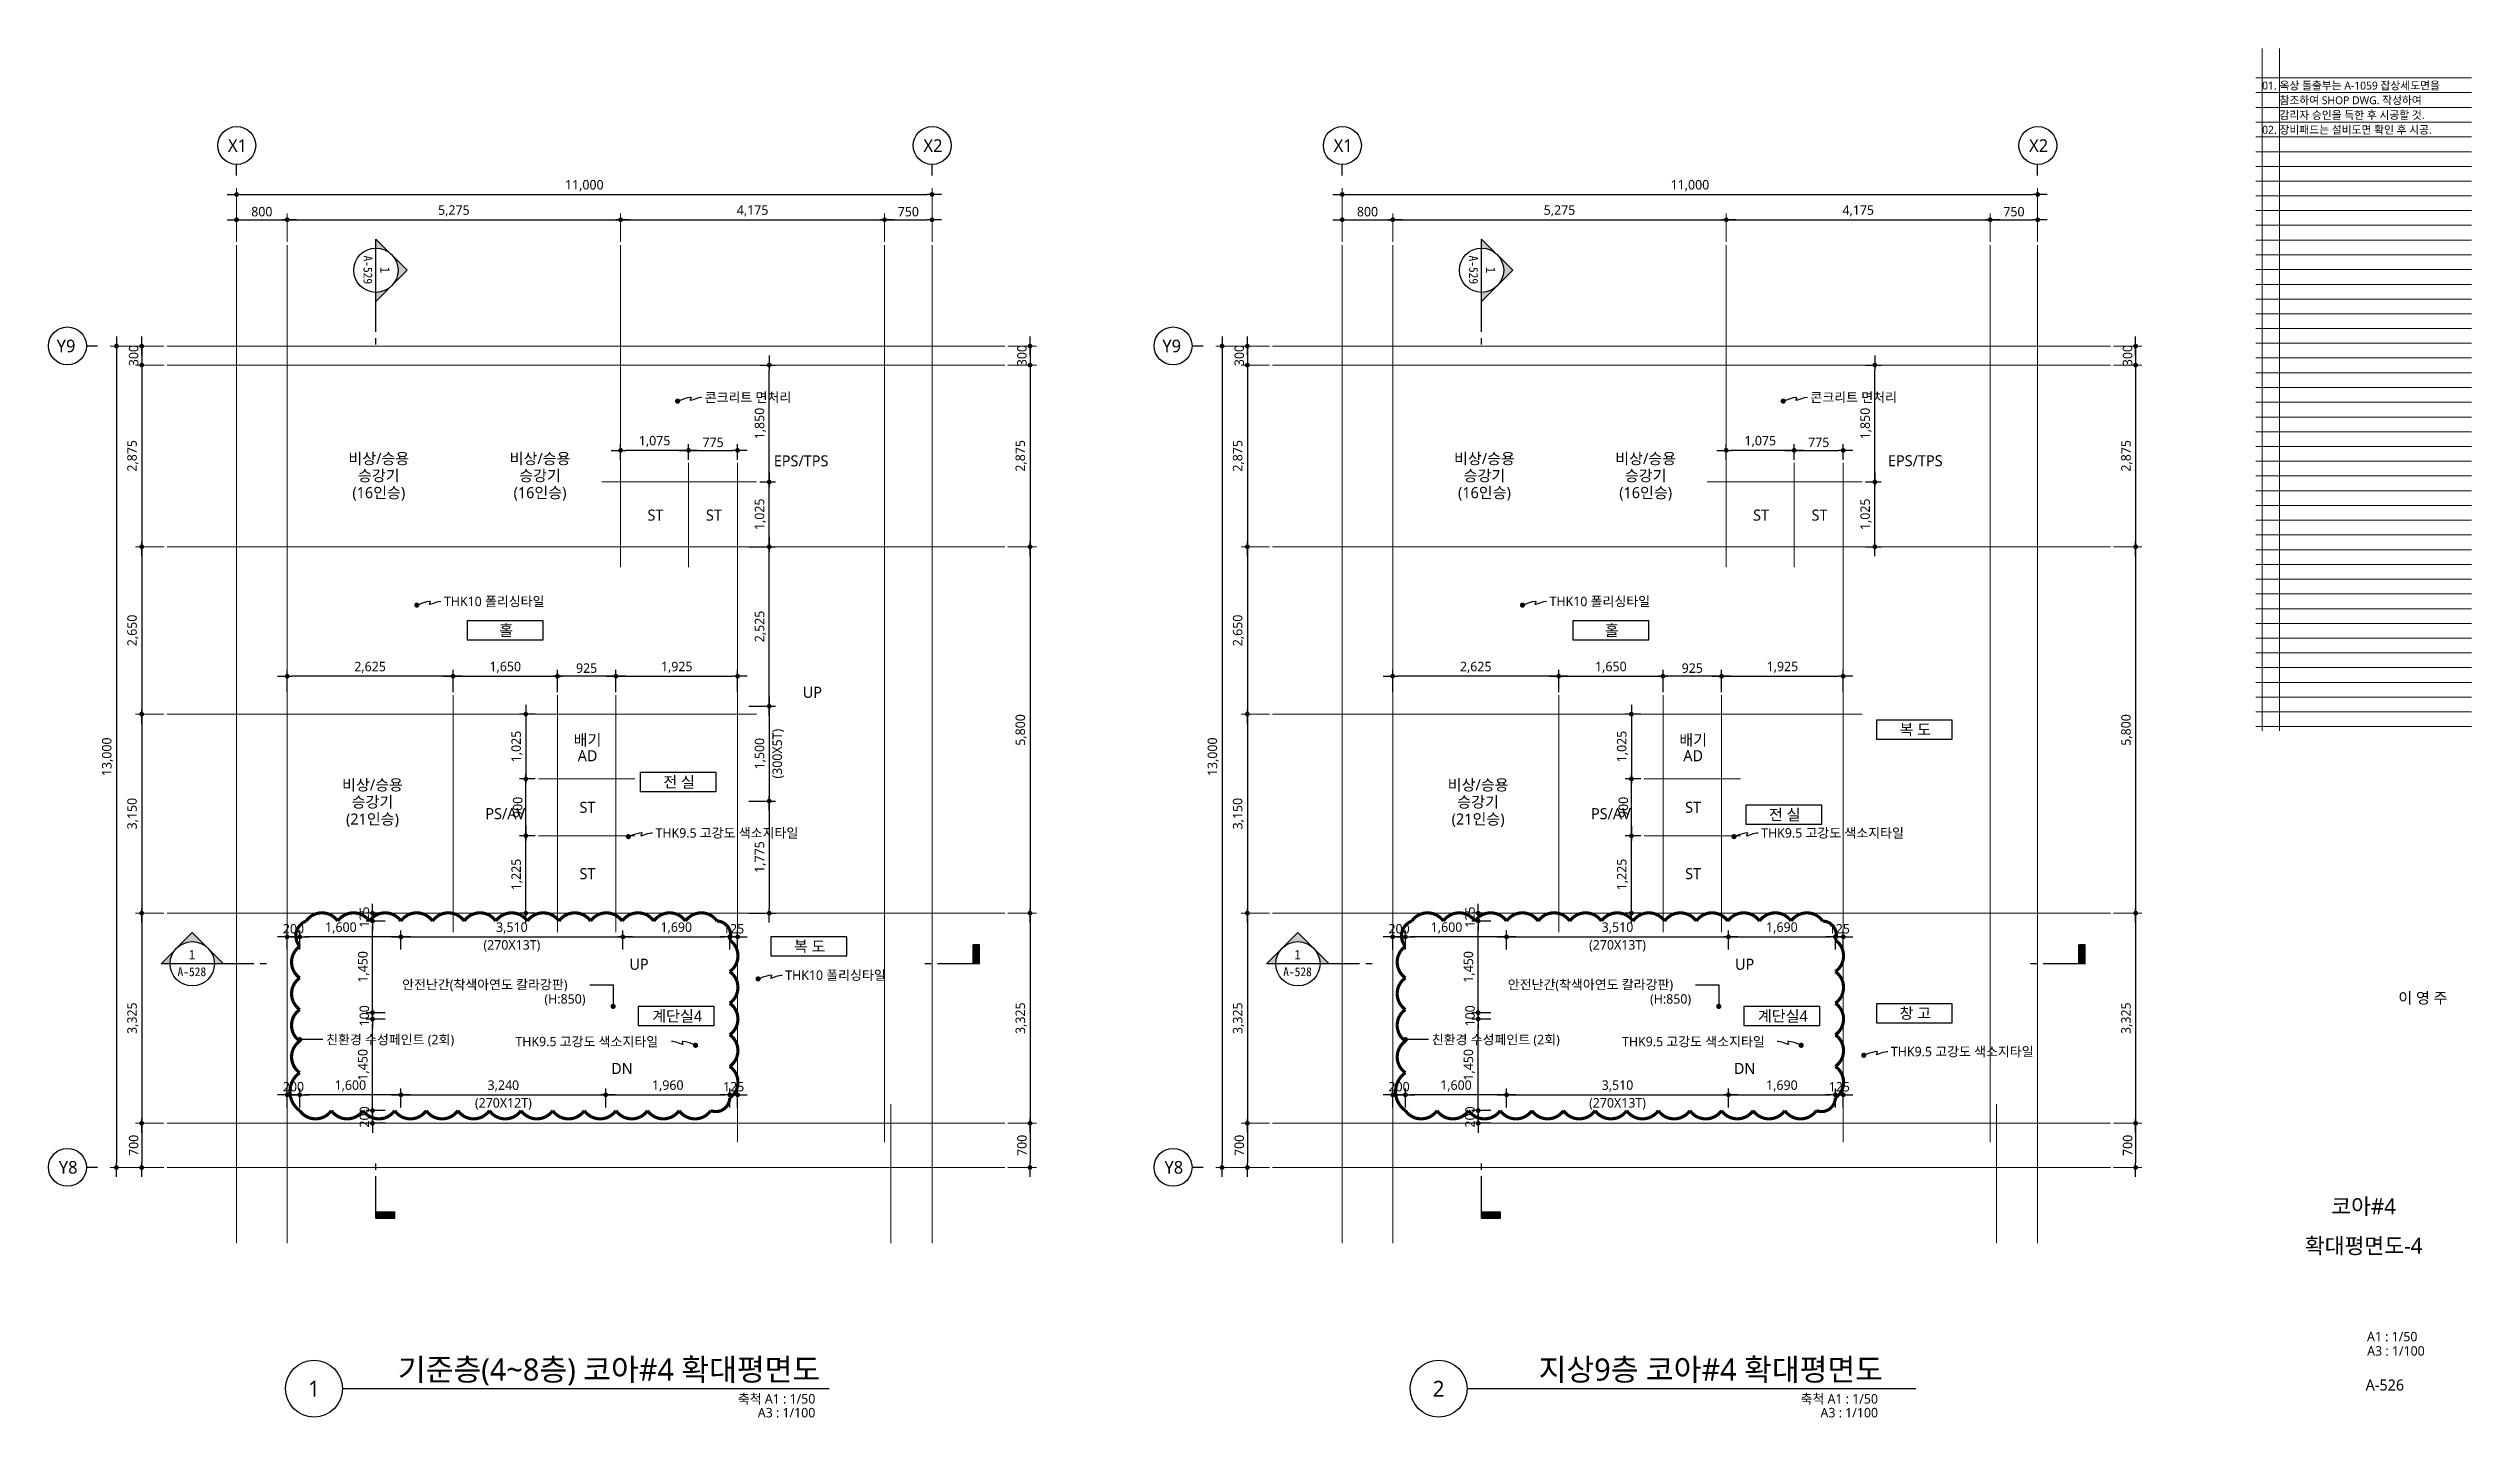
# Model space of a CAD drawing. Header units: millimetres. Extents: x 1424731 to 1631737, y 707248 to 849681.
# Drawn here: x 1551412 to 1589737, y 747948 to 769617 of the extents above; entities that cross this region are included whole.
import ezdxf
from ezdxf.enums import TextEntityAlignment as Align

# ---------------------------------------------------------------- set-up
doc = ezdxf.new("R2010")
doc.units = ezdxf.units.MM
doc.header["$MEASUREMENT"] = 0
doc.linetypes.add('CEN', pattern=[62, 60, -1, 0, -1])
doc.layers.get('0').update_dxf_attribs({"linetype": 'CONTINUOUS'})
for name, color, linetype, lineweight in [('A-AXIS-BUBL', 7, 'CONTINUOUS', 25), ('A-BORD-TEXT', 3, 'CONTINUOUS', 25), ('A-CNTL', 1, 'CEN', 15), ('A-DIMS', 7, 'CONTINUOUS', 25), ('A-MKXS-LEAD', 7, 'CONTINUOUS', 25), ('A-MKXS-MAK1', 3, 'CONTINUOUS', 25), ('A-MKXS-TEXT1', 3, 'CONTINUOUS', 25), ('A-MKXS-TEXT2', 7, 'CONTINUOUS', 25), ('A-MKXX-NAME', 3, 'CONTINUOUS', 25), ('A-MKXX-SYMB', 7, 'CONTINUOUS', 25), ('A-XXXX-SYMB', 7, 'CONTINUOUS', 25), ('A-XXXX-TXT1', 3, 'CONTINUOUS', 25), ('A-XXXX-TXT2', 3, 'CONTINUOUS', 25), ('REV-202205', 20, 'CONTINUOUS', 25)]:
    doc.layers.add(name, color=color, linetype=linetype, lineweight=lineweight)
doc.layers.add('A-XXXX-NPLT', color=144, linetype='CONTINUOUS', lineweight=15, plot=False)
doc.styles.add('HY울릉도L', font='')
doc.styles.add('돋움체', font='')
doc.styles.add('맑은 고딕', font='malgun.ttf')
doc.styles.add('맑은고딕', font='malgun.ttf')
doc.styles.get('HY울릉도L').set_extended_font_data('HYwulM')
doc.styles.get('돋움체').set_extended_font_data('DotumChe')
doc.dimstyles.new('CDIM', dxfattribs={"dimtxt": 3, "dimasz": 1.5, "dimexe": 2, "dimexo": 1, "dimgap": 1, "dimtad": 1, "dimdec": 0, "dimrnd": 0.5, "dimzin": 0, "dimdsep": 32, "dimlunit": 6, "dimtxsty": 'HY울릉도L', "dimblk1": '_CIDOT', "dimblk2": '_CIDOT', "dimsah": 1, "dimcen": 5.5, "dimclrd": 2, "dimclre": 2, "dimclrt": 7, "dimadec": 0, "dimazin": 0, "dimtfac": 1, "dimtdec": 0, "dimtix": 1, "dimtmove": 2, "dimatfit": 1, "dimldrblk": '_CIDOT', "dimfxl": 1, "dimtolj": 1, "dimtzin": 0, "dimlwd": -1, "dimarcsym": 0})

msp = doc.modelspace()

# ---------------------------------------------------------------- texts
at = {"layer": 'A-BORD-TEXT', "style": '맑은고딕'}
for s, height, p in [('이 영 주', 175, (1589356.3, 754502.3)), ('A1 : 1/50', 150, (1588881.5, 749154.6)), ('A3 : 1/100', 150, (1588996.4, 748927.9)), ('A-526', 175, (1588671.7, 748376.1))]:
    msp.add_text(s, height=height, dxfattribs=at).set_placement(p, align=Align.RIGHT)
for s, p in [('코아#4', (1588030.7, 751292.4)), ('확대평면도-4', (1588030.7, 750667.4))]:
    msp.add_text(s, height=250, dxfattribs=at).set_placement(p, align=Align.MIDDLE_CENTER)
at = {"layer": 'A-MKXS-TEXT1', "style": '맑은고딕'}
for s, p in [('콘크리트 면처리', (1561792.4, 764094.5)), ('콘크리트 면처리', (1579280.8, 764094.8)), ('THK10 폴리싱타일', (1557667.4, 760865.4)), ('THK10 폴리싱타일', (1575154.9, 760865.4)), ('THK9.5 고강도 색소지타일', (1561013.7, 757201.5)), ('THK9.5 고강도 색소지타일', (1578501.2, 757201.5)), ('THK10 폴리싱타일', (1563065.7, 754949.6)), ('안전난간(착색아연도 칼라강판)', (1557005.9, 754801.3)), ('(H:850)', (1559256.3, 754573.8)), ('안전난간(착색아연도 칼라강판)', (1574493.4, 754801.3)), ('(H:850)', (1576743.8, 754573.8)), ('친환경 수성페인트 (2회)', (1555804, 753930.4)), ('THK9.5 고강도 색소지타일', (1558797.7, 753898.9)), ('친환경 수성페인트 (2회)', (1573291.5, 753930.4)), ('THK9.5 고강도 색소지타일', (1576300.9, 753898.9)), ('THK9.5 고강도 색소지타일', (1580553.2, 753740.9))]:
    msp.add_text(s, height=150, dxfattribs=at).set_placement(p, align=Align.MIDDLE_LEFT)
at = {"layer": 'A-MKXX-NAME', "style": '맑은고딕'}
for s, p in [('EPS/TPS', (1563316.3, 763090)), ('EPS/TPS', (1580939, 763091.9)), ('ST', (1561012, 762231.2)), ('ST', (1561937, 762231.2)), ('ST', (1578499.5, 762231.2)), ('ST', (1579424.5, 762231.2)), ('홀', (1558651.5, 760408.1)), ('홀', (1576139, 760406.2)), ('UP', (1563494.9, 759426.7)), ('복 도', (1580939, 758837)), ('배기', (1559938.5, 758672.9)), ('AD', (1559938.5, 758422.9)), ('배기', (1577426, 758672.9)), ('AD', (1577426, 758422.9)), ('비상/승용', (1556537, 757961.2)), ('전 실', (1561386.5, 758006.2)), ('비상/승용', (1574024.5, 757961.2)), ('승강기', (1556537, 757691.2)), ('ST', (1559937, 757606.2)), ('승강기', (1574024.5, 757691.2)), ('ST', (1577424.5, 757606.2)), ('(21인승)', (1556537, 757421.2)), ('PS/AV', (1558637, 757506.2)), ('(21인승)', (1574024.5, 757421.2)), ('PS/AV', (1576124.5, 757506.2)), ('전 실', (1578874, 757490.2)), ('ST', (1559937, 756556.2)), ('ST', (1577424.5, 756556.2)), ('복 도', (1563451.5, 755406.2)), ('UP', (1560752.5, 755123)), ('UP', (1578240, 755123)), ('계단실4', (1561356, 754302.9)), ('계단실4', (1578843.5, 754302.9)), ('창 고', (1580939, 754348)), ('DN', (1560482.5, 753473)), ('DN', (1578240, 753473))]:
    msp.add_text(s, height=175, dxfattribs=at).set_placement(p, align=Align.MIDDLE_CENTER)
at = {"layer": 'A-XXXX-TXT1', "style": '맑은고딕'}
for s, p in [('기준층(4~8층) 코아#4 확대평면도', (1563619.1, 748428.8)), ('지상9층 코아#4 확대평면도', (1580427.5, 748428.8))]:
    msp.add_text(s, height=350, dxfattribs=at).set_placement(p, align=Align.BOTTOM_RIGHT)
for s, p in [('1', (1555612, 748406.2)), ('2', (1573399.5, 748406.2))]:
    msp.add_text(s, height=250, dxfattribs=at).set_placement(p, align=Align.MIDDLE)
for s, p in [('축척 A1 : 1/50', (1563541.2, 748320)), ('축척 A1 : 1/50', (1580349.6, 748320)), ('A3 : 1/100', (1563541.2, 748101.1)), ('A3 : 1/100', (1580349.6, 748101.1))]:
    msp.add_text(s, height=150, dxfattribs=at).set_placement(p, align=Align.TOP_RIGHT)

# ---------------------------------------------------------------- blocks, each defined once
blk = doc.blocks.new('_CIDOT')
at = {"color": 0, "linetype": 'ByBlock'}
blk.add_line((2, 0), (-1, 0), dxfattribs=at)
at = {"color": 0, "linetype": 'ByBlock', "const_width": 0.5}
blk.add_lwpolyline([(-0.25, 0, 1), (0.25, 0, 1)], format="xyb", close=True, dxfattribs=at)
blk = doc.blocks.new('*D522')
at = {"layer": 'A-DIMS', "lineweight": -2, "transparency": 16777216}
for p, q in [((-1150, 0), (-1600, 0)), ((-1150, -300), (-1600, -300))]:
    blk.add_line(p, q, dxfattribs=at)
at = {"layer": 'A-DIMS', "transparency": 16777216}
for p, q in [((-1500, 75), (-1500, 150)), ((-1500, 0), (-1500, -300)), ((-1500, -375), (-1500, -450))]:
    blk.add_line(p, q, dxfattribs=at)
at = {"layer": 'A-DIMS', "transparency": 16777216, "xscale": 75, "yscale": 75, "zscale": 75}
for p, rotation in [((-1500, 0), 270), ((-1500, -300), 90)]:
    blk.add_blockref('_CIDOT', p, dxfattribs=dict(at, rotation=rotation))
at = {"layer": 'A-DIMS', "color": 3, "transparency": 16777216, "insert": (-1627, -150), "char_height": 150, "attachment_point": 5, "rotation": 90, "style": '맑은고딕'}
blk.add_mtext('\\A1;300', dxfattribs=at)
blk = doc.blocks.new('*D523')
at = {"layer": 'A-DIMS', "lineweight": -2, "transparency": 16777216}
for p, q in [((800, 1650), (800, 2100)), ((6075, 1650), (6075, 2100))]:
    blk.add_line(p, q, dxfattribs=at)
at = {"layer": 'A-DIMS', "transparency": 16777216}
blk.add_line((875, 2000), (6000, 2000), dxfattribs=at)
at = {"layer": 'A-DIMS', "transparency": 16777216, "xscale": 75, "yscale": 75, "zscale": 75, "rotation": 180}
blk.add_blockref('_CIDOT', (800, 2000), dxfattribs=at)
at = {"layer": 'A-DIMS', "transparency": 16777216, "xscale": 75, "yscale": 75, "zscale": 75}
blk.add_blockref('_CIDOT', (6075, 2000), dxfattribs=at)
at = {"layer": 'A-DIMS', "color": 3, "transparency": 16777216, "insert": (3437, 2140), "char_height": 150, "attachment_point": 5, "style": '맑은고딕'}
blk.add_mtext('\\A1;5,275', dxfattribs=at)
blk = doc.blocks.new('*D524')
at = {"layer": 'A-DIMS', "lineweight": -2, "transparency": 16777216}
for p, q in [((0, 1650), (0, 2500)), ((11000, 1650), (11000, 2500))]:
    blk.add_line(p, q, dxfattribs=at)
at = {"layer": 'A-DIMS', "transparency": 16777216}
blk.add_line((75, 2400), (10925, 2400), dxfattribs=at)
at = {"layer": 'A-DIMS', "transparency": 16777216, "xscale": 75, "yscale": 75, "zscale": 75, "rotation": 180}
blk.add_blockref('_CIDOT', (0, 2400), dxfattribs=at)
at = {"layer": 'A-DIMS', "transparency": 16777216, "xscale": 75, "yscale": 75, "zscale": 75}
blk.add_blockref('_CIDOT', (11000, 2400), dxfattribs=at)
at = {"layer": 'A-DIMS', "color": 3, "transparency": 16777216, "insert": (5500, 2540), "char_height": 150, "attachment_point": 5, "style": '맑은고딕'}
blk.add_mtext('\\A1;11,000', dxfattribs=at)
blk = doc.blocks.new('*D525')
at = {"layer": 'A-DIMS', "lineweight": -2, "transparency": 16777216}
for p, q in [((0, 1650), (0, 2100)), ((800, 1650), (800, 2100))]:
    blk.add_line(p, q, dxfattribs=at)
at = {"layer": 'A-DIMS', "transparency": 16777216}
blk.add_line((75, 2000), (725, 2000), dxfattribs=at)
at = {"layer": 'A-DIMS', "transparency": 16777216, "xscale": 75, "yscale": 75, "zscale": 75, "rotation": 180}
blk.add_blockref('_CIDOT', (0, 2000), dxfattribs=at)
at = {"layer": 'A-DIMS', "transparency": 16777216, "xscale": 75, "yscale": 75, "zscale": 75}
blk.add_blockref('_CIDOT', (800, 2000), dxfattribs=at)
at = {"layer": 'A-DIMS', "color": 3, "transparency": 16777216, "insert": (400, 2127), "char_height": 150, "attachment_point": 5, "style": '맑은고딕'}
blk.add_mtext('\\A1;800', dxfattribs=at)
blk = doc.blocks.new('*D526')
at = {"layer": 'A-DIMS', "lineweight": -2, "transparency": 16777216}
for p, q in [((6075, 1650), (6075, 2100)), ((10250, 1650), (10250, 2100))]:
    blk.add_line(p, q, dxfattribs=at)
at = {"layer": 'A-DIMS', "transparency": 16777216}
blk.add_line((6150, 2000), (10175, 2000), dxfattribs=at)
at = {"layer": 'A-DIMS', "transparency": 16777216, "xscale": 75, "yscale": 75, "zscale": 75, "rotation": 180}
blk.add_blockref('_CIDOT', (6075, 2000), dxfattribs=at)
at = {"layer": 'A-DIMS', "transparency": 16777216, "xscale": 75, "yscale": 75, "zscale": 75}
blk.add_blockref('_CIDOT', (10250, 2000), dxfattribs=at)
at = {"layer": 'A-DIMS', "color": 3, "transparency": 16777216, "insert": (8162, 2140), "char_height": 150, "attachment_point": 5, "style": '맑은고딕'}
blk.add_mtext('\\A1;4,175', dxfattribs=at)
blk = doc.blocks.new('*D527')
at = {"layer": 'A-DIMS', "lineweight": -2, "transparency": 16777216}
for p, q in [((10250, 1650), (10250, 2100)), ((11000, 1650), (11000, 2100))]:
    blk.add_line(p, q, dxfattribs=at)
at = {"layer": 'A-DIMS', "transparency": 16777216}
blk.add_line((10325, 2000), (10925, 2000), dxfattribs=at)
at = {"layer": 'A-DIMS', "transparency": 16777216, "xscale": 75, "yscale": 75, "zscale": 75, "rotation": 180}
blk.add_blockref('_CIDOT', (10250, 2000), dxfattribs=at)
at = {"layer": 'A-DIMS', "transparency": 16777216, "xscale": 75, "yscale": 75, "zscale": 75}
blk.add_blockref('_CIDOT', (11000, 2000), dxfattribs=at)
at = {"layer": 'A-DIMS', "color": 3, "transparency": 16777216, "insert": (10625, 2127), "char_height": 150, "attachment_point": 5, "style": '맑은고딕'}
blk.add_mtext('\\A1;750', dxfattribs=at)
blk = doc.blocks.new('*D528')
at = {"layer": 'A-DIMS', "lineweight": -2, "transparency": 16777216}
for p, q in [((-1150, 0), (-2000, 0)), ((-1150, -13000), (-2000, -13000))]:
    blk.add_line(p, q, dxfattribs=at)
at = {"layer": 'A-DIMS', "transparency": 16777216}
blk.add_line((-1900, -75), (-1900, -12925), dxfattribs=at)
at = {"layer": 'A-DIMS', "transparency": 16777216, "xscale": 75, "yscale": 75, "zscale": 75}
for p, rotation in [((-1900, 0), 90), ((-1900, -13000), 270)]:
    blk.add_blockref('_CIDOT', p, dxfattribs=dict(at, rotation=rotation))
at = {"layer": 'A-DIMS', "color": 3, "transparency": 16777216, "insert": (-2040, -6500), "char_height": 150, "attachment_point": 5, "rotation": 90, "style": '맑은고딕'}
blk.add_mtext('\\A1;13,000', dxfattribs=at)
blk = doc.blocks.new('*D529')
at = {"layer": 'A-DIMS', "lineweight": -2, "transparency": 16777216}
for p, q in [((-1150, -300), (-1600, -300)), ((-1150, -3175), (-1600, -3175))]:
    blk.add_line(p, q, dxfattribs=at)
at = {"layer": 'A-DIMS', "transparency": 16777216}
blk.add_line((-1500, -375), (-1500, -3100), dxfattribs=at)
at = {"layer": 'A-DIMS', "transparency": 16777216, "xscale": 75, "yscale": 75, "zscale": 75}
for p, rotation in [((-1500, -300), 90), ((-1500, -3175), 270)]:
    blk.add_blockref('_CIDOT', p, dxfattribs=dict(at, rotation=rotation))
at = {"layer": 'A-DIMS', "color": 3, "transparency": 16777216, "insert": (-1640, -1737), "char_height": 150, "attachment_point": 5, "rotation": 90, "style": '맑은고딕'}
blk.add_mtext('\\A1;2,875', dxfattribs=at)
blk = doc.blocks.new('*D530')
at = {"layer": 'A-DIMS', "lineweight": -2, "transparency": 16777216}
for p, q in [((-1150, -3175), (-1600, -3175)), ((-1150, -5825), (-1600, -5825))]:
    blk.add_line(p, q, dxfattribs=at)
at = {"layer": 'A-DIMS', "transparency": 16777216}
blk.add_line((-1500, -3250), (-1500, -5750), dxfattribs=at)
at = {"layer": 'A-DIMS', "transparency": 16777216, "xscale": 75, "yscale": 75, "zscale": 75}
for p, rotation in [((-1500, -3175), 90), ((-1500, -5825), 270)]:
    blk.add_blockref('_CIDOT', p, dxfattribs=dict(at, rotation=rotation))
at = {"layer": 'A-DIMS', "color": 3, "transparency": 16777216, "insert": (-1640, -4500), "char_height": 150, "attachment_point": 5, "rotation": 90, "style": '맑은고딕'}
blk.add_mtext('\\A1;2,650', dxfattribs=at)
blk = doc.blocks.new('*D531')
at = {"layer": 'A-DIMS', "lineweight": -2, "transparency": 16777216}
for p, q in [((-1150, -5825), (-1600, -5825)), ((-1150, -8975), (-1600, -8975))]:
    blk.add_line(p, q, dxfattribs=at)
at = {"layer": 'A-DIMS', "transparency": 16777216}
blk.add_line((-1500, -5900), (-1500, -8900), dxfattribs=at)
at = {"layer": 'A-DIMS', "transparency": 16777216, "xscale": 75, "yscale": 75, "zscale": 75}
for p, rotation in [((-1500, -5825), 90), ((-1500, -8975), 270)]:
    blk.add_blockref('_CIDOT', p, dxfattribs=dict(at, rotation=rotation))
at = {"layer": 'A-DIMS', "color": 3, "transparency": 16777216, "insert": (-1640, -7400), "char_height": 150, "attachment_point": 5, "rotation": 90, "style": '맑은고딕'}
blk.add_mtext('\\A1;3,150', dxfattribs=at)
blk = doc.blocks.new('*D532')
at = {"layer": 'A-DIMS', "lineweight": -2, "transparency": 16777216}
for p, q in [((-1150, -8975), (-1600, -8975)), ((-1150, -12300), (-1600, -12300))]:
    blk.add_line(p, q, dxfattribs=at)
at = {"layer": 'A-DIMS', "transparency": 16777216}
blk.add_line((-1500, -9050), (-1500, -12225), dxfattribs=at)
at = {"layer": 'A-DIMS', "transparency": 16777216, "xscale": 75, "yscale": 75, "zscale": 75}
for p, rotation in [((-1500, -8975), 90), ((-1500, -12300), 270)]:
    blk.add_blockref('_CIDOT', p, dxfattribs=dict(at, rotation=rotation))
at = {"layer": 'A-DIMS', "color": 3, "transparency": 16777216, "insert": (-1640, -10637), "char_height": 150, "attachment_point": 5, "rotation": 90, "style": '맑은고딕'}
blk.add_mtext('\\A1;3,325', dxfattribs=at)
blk = doc.blocks.new('*D533')
at = {"layer": 'A-DIMS', "lineweight": -2, "transparency": 16777216}
for p, q in [((-1150, -12300), (-1600, -12300)), ((-1150, -13000), (-1600, -13000))]:
    blk.add_line(p, q, dxfattribs=at)
at = {"layer": 'A-DIMS', "transparency": 16777216}
blk.add_line((-1500, -12375), (-1500, -12925), dxfattribs=at)
at = {"layer": 'A-DIMS', "transparency": 16777216, "xscale": 75, "yscale": 75, "zscale": 75}
for p, rotation in [((-1500, -12300), 90), ((-1500, -13000), 270)]:
    blk.add_blockref('_CIDOT', p, dxfattribs=dict(at, rotation=rotation))
at = {"layer": 'A-DIMS', "color": 3, "transparency": 16777216, "insert": (-1627, -12650), "char_height": 150, "attachment_point": 5, "rotation": 90, "style": '맑은고딕'}
blk.add_mtext('\\A1;700', dxfattribs=at)
blk = doc.blocks.new('*D534')
at = {"layer": 'A-DIMS', "transparency": 16777216}
for p, q in [((12550, 75), (12550, 150)), ((12550, 0), (12550, -300)), ((12550, -375), (12550, -450))]:
    blk.add_line(p, q, dxfattribs=at)
at = {"layer": 'A-DIMS', "lineweight": -2, "transparency": 16777216}
for p, q in [((12200, 0), (12650, 0)), ((12200, -300), (12650, -300))]:
    blk.add_line(p, q, dxfattribs=at)
at = {"layer": 'A-DIMS', "transparency": 16777216, "xscale": 75, "yscale": 75, "zscale": 75}
for p, rotation in [((12550, 0), 270), ((12550, -300), 90)]:
    blk.add_blockref('_CIDOT', p, dxfattribs=dict(at, rotation=rotation))
at = {"layer": 'A-DIMS', "color": 3, "transparency": 16777216, "insert": (12423, -150), "char_height": 150, "attachment_point": 5, "rotation": 90, "style": '맑은고딕'}
blk.add_mtext('\\A1;300', dxfattribs=at)
blk = doc.blocks.new('*D535')
at = {"layer": 'A-DIMS', "lineweight": -2, "transparency": 16777216}
for p, q in [((12200, -300), (12650, -300)), ((12200, -3175), (12650, -3175))]:
    blk.add_line(p, q, dxfattribs=at)
at = {"layer": 'A-DIMS', "transparency": 16777216}
blk.add_line((12550, -375), (12550, -3100), dxfattribs=at)
at = {"layer": 'A-DIMS', "transparency": 16777216, "xscale": 75, "yscale": 75, "zscale": 75}
for p, rotation in [((12550, -300), 90), ((12550, -3175), 270)]:
    blk.add_blockref('_CIDOT', p, dxfattribs=dict(at, rotation=rotation))
at = {"layer": 'A-DIMS', "color": 3, "transparency": 16777216, "insert": (12410, -1737), "char_height": 150, "attachment_point": 5, "rotation": 90, "style": '맑은고딕'}
blk.add_mtext('\\A1;2,875', dxfattribs=at)
blk = doc.blocks.new('*D536')
at = {"layer": 'A-DIMS', "lineweight": -2, "transparency": 16777216}
for p, q in [((12200, -3175), (12650, -3175)), ((12200, -8975), (12650, -8975))]:
    blk.add_line(p, q, dxfattribs=at)
at = {"layer": 'A-DIMS', "transparency": 16777216}
blk.add_line((12550, -3250), (12550, -8900), dxfattribs=at)
at = {"layer": 'A-DIMS', "transparency": 16777216, "xscale": 75, "yscale": 75, "zscale": 75}
for p, rotation in [((12550, -3175), 90), ((12550, -8975), 270)]:
    blk.add_blockref('_CIDOT', p, dxfattribs=dict(at, rotation=rotation))
at = {"layer": 'A-DIMS', "color": 3, "transparency": 16777216, "insert": (12410, -6075), "char_height": 150, "attachment_point": 5, "rotation": 90, "style": '맑은고딕'}
blk.add_mtext('\\A1;5,800', dxfattribs=at)
blk = doc.blocks.new('*D537')
at = {"layer": 'A-DIMS', "lineweight": -2, "transparency": 16777216}
for p, q in [((12200, -8975), (12650, -8975)), ((12200, -12300), (12650, -12300))]:
    blk.add_line(p, q, dxfattribs=at)
at = {"layer": 'A-DIMS', "transparency": 16777216}
blk.add_line((12550, -9050), (12550, -12225), dxfattribs=at)
at = {"layer": 'A-DIMS', "transparency": 16777216, "xscale": 75, "yscale": 75, "zscale": 75}
for p, rotation in [((12550, -8975), 90), ((12550, -12300), 270)]:
    blk.add_blockref('_CIDOT', p, dxfattribs=dict(at, rotation=rotation))
at = {"layer": 'A-DIMS', "color": 3, "transparency": 16777216, "insert": (12410, -10637), "char_height": 150, "attachment_point": 5, "rotation": 90, "style": '맑은고딕'}
blk.add_mtext('\\A1;3,325', dxfattribs=at)
blk = doc.blocks.new('*D538')
at = {"layer": 'A-DIMS', "lineweight": -2, "transparency": 16777216}
for p, q in [((12200, -12300), (12650, -12300)), ((12200, -13000), (12650, -13000))]:
    blk.add_line(p, q, dxfattribs=at)
at = {"layer": 'A-DIMS', "transparency": 16777216}
blk.add_line((12550, -12375), (12550, -12925), dxfattribs=at)
at = {"layer": 'A-DIMS', "transparency": 16777216, "xscale": 75, "yscale": 75, "zscale": 75}
for p, rotation in [((12550, -12300), 90), ((12550, -13000), 270)]:
    blk.add_blockref('_CIDOT', p, dxfattribs=dict(at, rotation=rotation))
at = {"layer": 'A-DIMS', "color": 3, "transparency": 16777216, "insert": (12423, -12650), "char_height": 150, "attachment_point": 5, "rotation": 90, "style": '맑은고딕'}
blk.add_mtext('\\A1;700', dxfattribs=at)
blk = doc.blocks.new('*D36')
at = {"layer": 'A-DIMS', "lineweight": -2, "transparency": 16777216}
for p, q in [((1562487, 759206), (1562912, 759206)), ((1562487, 757706), (1562912, 757706))]:
    blk.add_line(p, q, dxfattribs=at)
at = {"layer": 'A-DIMS', "transparency": 16777216}
blk.add_line((1562812, 759131), (1562812, 757781), dxfattribs=at)
at = {"layer": 'A-DIMS', "transparency": 16777216, "xscale": 75, "yscale": 75, "zscale": 75}
for p, rotation in [((1562812, 759206), 90), ((1562812, 757706), 270)]:
    blk.add_blockref('_CIDOT', p, dxfattribs=dict(at, rotation=rotation))
at = {"layer": 'A-DIMS', "color": 3, "transparency": 16777216, "char_height": 150, "attachment_point": 5, "rotation": 90, "style": '맑은고딕'}
for s, insert in [('\\A1;(300X5T)', (1562955, 758456)), ('\\A1;1,500', (1562672, 758456))]:
    blk.add_mtext(s, dxfattribs=dict(at, insert=insert))
blk = doc.blocks.new('*D37')
at = {"layer": 'A-DIMS', "lineweight": -2, "transparency": 16777216}
for p, q in [((1562487, 761731), (1562912, 761731)), ((1562487, 759206), (1562912, 759206))]:
    blk.add_line(p, q, dxfattribs=at)
at = {"layer": 'A-DIMS', "transparency": 16777216}
blk.add_line((1562812, 759281), (1562812, 761656), dxfattribs=at)
at = {"layer": 'A-DIMS', "transparency": 16777216, "xscale": 75, "yscale": 75, "zscale": 75}
for p, rotation in [((1562812, 761731), 90), ((1562812, 759206), 270)]:
    blk.add_blockref('_CIDOT', p, dxfattribs=dict(at, rotation=rotation))
at = {"layer": 'A-DIMS', "color": 3, "transparency": 16777216, "insert": (1562672, 760469), "char_height": 150, "attachment_point": 5, "rotation": 90, "style": '맑은고딕'}
blk.add_mtext('\\A1;2,525', dxfattribs=at)
blk = doc.blocks.new('*D38')
at = {"layer": 'A-DIMS', "lineweight": -2, "transparency": 16777216}
for p, q in [((1562487, 757706), (1562912, 757706)), ((1562487, 755931), (1562912, 755931))]:
    blk.add_line(p, q, dxfattribs=at)
at = {"layer": 'A-DIMS', "transparency": 16777216}
blk.add_line((1562812, 757631), (1562812, 756006), dxfattribs=at)
at = {"layer": 'A-DIMS', "transparency": 16777216, "xscale": 75, "yscale": 75, "zscale": 75}
for p, rotation in [((1562812, 757706), 90), ((1562812, 755931), 270)]:
    blk.add_blockref('_CIDOT', p, dxfattribs=dict(at, rotation=rotation))
at = {"layer": 'A-DIMS', "color": 3, "transparency": 16777216, "insert": (1562672, 756819), "char_height": 150, "attachment_point": 5, "rotation": 90, "style": '맑은고딕'}
blk.add_mtext('\\A1;1,775', dxfattribs=at)
blk = doc.blocks.new('CORE 4- 단면')
at = {"layer": 'A-MKXS-MAK1'}
h = blk.add_hatch(color=256, dxfattribs=at)
h.paths.add_polyline_path([(3895, 11325), (3647, 11078, 0.414214), (3647, 11572)])
h.paths.add_polyline_path([(3647, 11078), (3400, 10830), (3400, 10975, 0.198912)])
h.paths.add_polyline_path([(3647, 11572, 0.198912), (3400, 11675), (3400, 11820)])
h = blk.add_hatch(color=256, dxfattribs=at)
h.paths.add_polyline_path([(495, 845), (742, 597, 0.414214), (247, 597)])
h.paths.add_polyline_path([(742, 597), (990, 350), (845, 350, 0.198912)])
h.paths.add_polyline_path([(247, 597, 0.198912), (145, 350), (0, 350)])
for points in [[(12845, 650), (12945, 650), (12945, 350), (12845, 350)], [(3700, -3575), (3700, -3675), (3400, -3675), (3400, -3575)]]:
    blk.add_hatch(color=256, dxfattribs=at).paths.add_polyline_path(points)
for p, q in [((3400, 11820), (3895, 11325)), ((3400, 10352), (3400, 11820)), ((3400, 10830), (3895, 11325)), ((3400, 10152), (3400, 10252)), ((0, 350), (495, 845)), ((990, 350), (495, 845)), ((12945, 650), (12845, 650)), ((12845, 350), (12845, 650)), ((12945, 350), (12945, 650)), ((1468, 350), (0, 350)), ((1668, 350), (1568, 350)), ((12182, 350), (12082, 350)), ((12945, 350), (12282, 350)), ((3400, -2912), (3400, -2812)), ((3400, -3675), (3400, -3012)), ((3400, -3575), (3700, -3575)), ((3400, -3675), (3700, -3675)), ((3700, -3675), (3700, -3575))]:
    blk.add_line(p, q, dxfattribs=at)
for centre in [(3400, 11325), (495, 350)]:
    blk.add_circle(centre, 350, dxfattribs=at)
at = {"layer": 'A-MKXS-TEXT2', "style": '돋움체'}
for s, height, p in [('A-529', 140, (3272, 11332)), ('1', 150, (3544, 11329))]:
    blk.add_text(s, height=height, rotation=270, dxfattribs=at).set_placement(p, align=Align.MIDDLE)
for s, height, p in [('1', 150, (491, 494)), ('A-528', 140, (488, 222))]:
    blk.add_text(s, height=height, dxfattribs=at).set_placement(p, align=Align.MIDDLE)
blk = doc.blocks.new('비상승용승강기16인승')
at = {"layer": 'A-MKXX-NAME', "style": '맑은고딕'}
for s, p in [('비상/승용', (0, 270)), ('승강기', (0, 0)), ('(16인승)', (0, -270))]:
    blk.add_text(s, height=175, dxfattribs=at).set_placement(p, align=Align.MIDDLE_CENTER)
blk = doc.blocks.new('*D313')
at = {"layer": 'A-DIMS', "lineweight": -2, "transparency": 16777216}
for p, q in [((1556737, 754356), (1556437, 754356)), ((1556737, 754256), (1556437, 754256))]:
    blk.add_line(p, q, dxfattribs=at)
at = {"layer": 'A-DIMS', "transparency": 16777216}
for p, q in [((1556537, 754431), (1556537, 754506)), ((1556537, 754356), (1556537, 754256)), ((1556537, 754181), (1556537, 754106))]:
    blk.add_line(p, q, dxfattribs=at)
at = {"layer": 'A-DIMS', "transparency": 16777216, "xscale": 75, "yscale": 75, "zscale": 75}
for p, rotation in [((1556537, 754356), 270), ((1556537, 754256), 90)]:
    blk.add_blockref('_CIDOT', p, dxfattribs=dict(at, rotation=rotation))
at = {"layer": 'A-DIMS', "color": 3, "transparency": 16777216, "insert": (1556409, 754306), "char_height": 150, "attachment_point": 5, "rotation": 90, "style": '맑은고딕'}
blk.add_mtext('\\A1;100', dxfattribs=at)
blk = doc.blocks.new('*D314')
at = {"layer": 'A-DIMS', "lineweight": -2, "transparency": 16777216}
for p, q in [((1556737, 755806), (1556437, 755806)), ((1556737, 754356), (1556437, 754356))]:
    blk.add_line(p, q, dxfattribs=at)
at = {"layer": 'A-DIMS', "transparency": 16777216}
blk.add_line((1556537, 754431), (1556537, 755731), dxfattribs=at)
at = {"layer": 'A-DIMS', "transparency": 16777216, "xscale": 75, "yscale": 75, "zscale": 75}
for p, rotation in [((1556537, 755806), 90), ((1556537, 754356), 270)]:
    blk.add_blockref('_CIDOT', p, dxfattribs=dict(at, rotation=rotation))
at = {"layer": 'A-DIMS', "color": 3, "transparency": 16777216, "insert": (1556397, 755081), "char_height": 150, "attachment_point": 5, "rotation": 90, "style": '맑은고딕'}
blk.add_mtext('\\A1;1,450', dxfattribs=at)
blk = doc.blocks.new('*D315')
at = {"layer": 'A-DIMS', "lineweight": -2, "transparency": 16777216}
for p, q in [((1556737, 752806), (1556437, 752806)), ((1556737, 752606), (1556437, 752606))]:
    blk.add_line(p, q, dxfattribs=at)
at = {"layer": 'A-DIMS', "transparency": 16777216}
for p, q in [((1556537, 752881), (1556537, 752956)), ((1556537, 752606), (1556537, 752806)), ((1556537, 752531), (1556537, 752456))]:
    blk.add_line(p, q, dxfattribs=at)
at = {"layer": 'A-DIMS', "transparency": 16777216, "xscale": 75, "yscale": 75, "zscale": 75}
for p, rotation in [((1556537, 752806), 270), ((1556537, 752606), 90)]:
    blk.add_blockref('_CIDOT', p, dxfattribs=dict(at, rotation=rotation))
at = {"layer": 'A-DIMS', "color": 3, "transparency": 16777216, "insert": (1556410, 752706), "char_height": 150, "attachment_point": 5, "rotation": 90, "style": '맑은고딕'}
blk.add_mtext('\\A1;200', dxfattribs=at)
blk = doc.blocks.new('*D316')
at = {"layer": 'A-DIMS', "lineweight": -2, "transparency": 16777216}
for p, q in [((1556737, 755931), (1556437, 755931)), ((1556737, 755806), (1556437, 755806))]:
    blk.add_line(p, q, dxfattribs=at)
at = {"layer": 'A-DIMS', "transparency": 16777216}
for p, q in [((1556537, 756006), (1556537, 756081)), ((1556537, 755806), (1556537, 755931)), ((1556537, 755731), (1556537, 755656))]:
    blk.add_line(p, q, dxfattribs=at)
at = {"layer": 'A-DIMS', "transparency": 16777216, "xscale": 75, "yscale": 75, "zscale": 75}
for p, rotation in [((1556537, 755931), 270), ((1556537, 755806), 90)]:
    blk.add_blockref('_CIDOT', p, dxfattribs=dict(at, rotation=rotation))
at = {"layer": 'A-DIMS', "color": 3, "transparency": 16777216, "insert": (1556409, 755869), "char_height": 150, "attachment_point": 5, "rotation": 90, "style": '맑은고딕'}
blk.add_mtext('\\A1;125', dxfattribs=at)
blk = doc.blocks.new('*D317')
at = {"layer": 'A-DIMS', "lineweight": -2, "transparency": 16777216}
for p, q in [((1556987, 752856), (1556987, 753156)), ((1560227, 752856), (1560227, 753156))]:
    blk.add_line(p, q, dxfattribs=at)
at = {"layer": 'A-DIMS', "transparency": 16777216}
blk.add_line((1557062, 753056), (1560152, 753056), dxfattribs=at)
at = {"layer": 'A-DIMS', "transparency": 16777216, "xscale": 75, "yscale": 75, "zscale": 75, "rotation": 180}
blk.add_blockref('_CIDOT', (1556987, 753056), dxfattribs=at)
at = {"layer": 'A-DIMS', "transparency": 16777216, "xscale": 75, "yscale": 75, "zscale": 75}
blk.add_blockref('_CIDOT', (1560227, 753056), dxfattribs=at)
at = {"layer": 'A-DIMS', "color": 3, "transparency": 16777216, "char_height": 150, "attachment_point": 5, "style": '맑은고딕'}
for s, insert in [('\\A1;3,240', (1558607, 753196)), ('\\A1;(270X12T)', (1558607, 752913))]:
    blk.add_mtext(s, dxfattribs=dict(at, insert=insert))
blk = doc.blocks.new('*D318')
at = {"layer": 'A-DIMS', "lineweight": -2, "transparency": 16777216}
for p, q in [((1556987, 755356), (1556987, 755656)), ((1560497, 755356), (1560497, 755656))]:
    blk.add_line(p, q, dxfattribs=at)
at = {"layer": 'A-DIMS', "transparency": 16777216}
blk.add_line((1557062, 755556), (1560422, 755556), dxfattribs=at)
at = {"layer": 'A-DIMS', "transparency": 16777216, "xscale": 75, "yscale": 75, "zscale": 75, "rotation": 180}
blk.add_blockref('_CIDOT', (1556987, 755556), dxfattribs=at)
at = {"layer": 'A-DIMS', "transparency": 16777216, "xscale": 75, "yscale": 75, "zscale": 75}
blk.add_blockref('_CIDOT', (1560497, 755556), dxfattribs=at)
at = {"layer": 'A-DIMS', "color": 3, "transparency": 16777216, "char_height": 150, "attachment_point": 5, "style": '맑은고딕'}
for s, insert in [('\\A1;3,510', (1558742, 755697)), ('\\A1;(270X13T)', (1558742, 755413))]:
    blk.add_mtext(s, dxfattribs=dict(at, insert=insert))
blk = doc.blocks.new('*D319')
at = {"layer": 'A-DIMS', "lineweight": -2, "transparency": 16777216}
for p, q in [((1560497, 755406), (1560497, 755656)), ((1562187, 755356), (1562187, 755656))]:
    blk.add_line(p, q, dxfattribs=at)
at = {"layer": 'A-DIMS', "transparency": 16777216}
blk.add_line((1560572, 755556), (1562112, 755556), dxfattribs=at)
at = {"layer": 'A-DIMS', "transparency": 16777216, "xscale": 75, "yscale": 75, "zscale": 75, "rotation": 180}
blk.add_blockref('_CIDOT', (1560497, 755556), dxfattribs=at)
at = {"layer": 'A-DIMS', "transparency": 16777216, "xscale": 75, "yscale": 75, "zscale": 75}
blk.add_blockref('_CIDOT', (1562187, 755556), dxfattribs=at)
at = {"layer": 'A-DIMS', "color": 3, "transparency": 16777216, "insert": (1561342, 755697), "char_height": 150, "attachment_point": 5, "style": '맑은고딕'}
blk.add_mtext('\\A1;1,690', dxfattribs=at)
blk = doc.blocks.new('*D320')
at = {"layer": 'A-DIMS', "lineweight": -2, "transparency": 16777216}
for p, q in [((1555387, 755356), (1555387, 755656)), ((1556987, 755356), (1556987, 755656))]:
    blk.add_line(p, q, dxfattribs=at)
at = {"layer": 'A-DIMS', "transparency": 16777216}
blk.add_line((1556912, 755556), (1555462, 755556), dxfattribs=at)
at = {"layer": 'A-DIMS', "transparency": 16777216, "xscale": 75, "yscale": 75, "zscale": 75, "rotation": 180}
blk.add_blockref('_CIDOT', (1555387, 755556), dxfattribs=at)
at = {"layer": 'A-DIMS', "transparency": 16777216, "xscale": 75, "yscale": 75, "zscale": 75}
blk.add_blockref('_CIDOT', (1556987, 755556), dxfattribs=at)
at = {"layer": 'A-DIMS', "color": 3, "transparency": 16777216, "insert": (1556037, 755697), "char_height": 150, "attachment_point": 5, "style": '맑은고딕'}
blk.add_mtext('\\A1;1,600', dxfattribs=at)
blk = doc.blocks.new('*D321')
at = {"layer": 'A-DIMS', "lineweight": -2, "transparency": 16777216}
for p, q in [((1555387, 752856), (1555387, 753156)), ((1556987, 752856), (1556987, 753156))]:
    blk.add_line(p, q, dxfattribs=at)
at = {"layer": 'A-DIMS', "transparency": 16777216}
blk.add_line((1556912, 753056), (1555462, 753056), dxfattribs=at)
at = {"layer": 'A-DIMS', "transparency": 16777216, "xscale": 75, "yscale": 75, "zscale": 75, "rotation": 180}
blk.add_blockref('_CIDOT', (1555387, 753056), dxfattribs=at)
at = {"layer": 'A-DIMS', "transparency": 16777216, "xscale": 75, "yscale": 75, "zscale": 75}
blk.add_blockref('_CIDOT', (1556987, 753056), dxfattribs=at)
at = {"layer": 'A-DIMS', "color": 3, "transparency": 16777216, "insert": (1556187, 753197), "char_height": 150, "attachment_point": 5, "style": '맑은고딕'}
blk.add_mtext('\\A1;1,600', dxfattribs=at)
blk = doc.blocks.new('*D322')
at = {"layer": 'A-DIMS', "lineweight": -2, "transparency": 16777216}
for p, q in [((1560227, 752906), (1560227, 753156)), ((1562187, 752856), (1562187, 753156))]:
    blk.add_line(p, q, dxfattribs=at)
at = {"layer": 'A-DIMS', "transparency": 16777216}
blk.add_line((1560302, 753056), (1562112, 753056), dxfattribs=at)
at = {"layer": 'A-DIMS', "transparency": 16777216, "xscale": 75, "yscale": 75, "zscale": 75, "rotation": 180}
blk.add_blockref('_CIDOT', (1560227, 753056), dxfattribs=at)
at = {"layer": 'A-DIMS', "transparency": 16777216, "xscale": 75, "yscale": 75, "zscale": 75}
blk.add_blockref('_CIDOT', (1562187, 753056), dxfattribs=at)
at = {"layer": 'A-DIMS', "color": 3, "transparency": 16777216, "insert": (1561207, 753197), "char_height": 150, "attachment_point": 5, "style": '맑은고딕'}
blk.add_mtext('\\A1;1,960', dxfattribs=at)
blk = doc.blocks.new('*D323')
at = {"layer": 'A-DIMS', "transparency": 16777216}
for p, q in [((1555112, 755556), (1555037, 755556)), ((1555387, 755556), (1555187, 755556)), ((1555462, 755556), (1555537, 755556))]:
    blk.add_line(p, q, dxfattribs=at)
at = {"layer": 'A-DIMS', "lineweight": -2, "transparency": 16777216}
for p, q in [((1555187, 755356), (1555187, 755656)), ((1555387, 755356), (1555387, 755656))]:
    blk.add_line(p, q, dxfattribs=at)
at = {"layer": 'A-DIMS', "transparency": 16777216, "xscale": 75, "yscale": 75, "zscale": 75}
blk.add_blockref('_CIDOT', (1555187, 755556), dxfattribs=at)
at = {"layer": 'A-DIMS', "transparency": 16777216, "xscale": 75, "yscale": 75, "zscale": 75, "rotation": 180}
blk.add_blockref('_CIDOT', (1555387, 755556), dxfattribs=at)
at = {"layer": 'A-DIMS', "color": 3, "transparency": 16777216, "insert": (1555287, 755684), "char_height": 150, "attachment_point": 5, "style": '맑은고딕'}
blk.add_mtext('\\A1;200', dxfattribs=at)
blk = doc.blocks.new('*D324')
at = {"layer": 'A-DIMS', "lineweight": -2, "transparency": 16777216}
for p, q in [((1555187, 752856), (1555187, 753156)), ((1555387, 752856), (1555387, 753156))]:
    blk.add_line(p, q, dxfattribs=at)
at = {"layer": 'A-DIMS', "transparency": 16777216}
for p, q in [((1555112, 753056), (1555037, 753056)), ((1555387, 753056), (1555187, 753056)), ((1555462, 753056), (1555537, 753056))]:
    blk.add_line(p, q, dxfattribs=at)
at = {"layer": 'A-DIMS', "transparency": 16777216, "xscale": 75, "yscale": 75, "zscale": 75}
blk.add_blockref('_CIDOT', (1555187, 753056), dxfattribs=at)
at = {"layer": 'A-DIMS', "transparency": 16777216, "xscale": 75, "yscale": 75, "zscale": 75, "rotation": 180}
blk.add_blockref('_CIDOT', (1555387, 753056), dxfattribs=at)
at = {"layer": 'A-DIMS', "color": 3, "transparency": 16777216, "insert": (1555287, 753184), "char_height": 150, "attachment_point": 5, "style": '맑은고딕'}
blk.add_mtext('\\A1;200', dxfattribs=at)
blk = doc.blocks.new('*D325')
at = {"layer": 'A-DIMS', "lineweight": -2, "transparency": 16777216}
for p, q in [((1562187, 752856), (1562187, 753156)), ((1562312, 752856), (1562312, 753156))]:
    blk.add_line(p, q, dxfattribs=at)
at = {"layer": 'A-DIMS', "transparency": 16777216}
for p, q in [((1562112, 753056), (1562037, 753056)), ((1562187, 753056), (1562312, 753056)), ((1562387, 753056), (1562462, 753056))]:
    blk.add_line(p, q, dxfattribs=at)
at = {"layer": 'A-DIMS', "transparency": 16777216, "xscale": 75, "yscale": 75, "zscale": 75}
blk.add_blockref('_CIDOT', (1562187, 753056), dxfattribs=at)
at = {"layer": 'A-DIMS', "transparency": 16777216, "xscale": 75, "yscale": 75, "zscale": 75, "rotation": 180}
blk.add_blockref('_CIDOT', (1562312, 753056), dxfattribs=at)
at = {"layer": 'A-DIMS', "color": 3, "transparency": 16777216, "insert": (1562250, 753184), "char_height": 150, "attachment_point": 5, "style": '맑은고딕'}
blk.add_mtext('\\A1;125', dxfattribs=at)
blk = doc.blocks.new('*D326')
at = {"layer": 'A-DIMS', "transparency": 16777216}
for p, q in [((1562112, 755556), (1562037, 755556)), ((1562187, 755556), (1562312, 755556)), ((1562387, 755556), (1562462, 755556))]:
    blk.add_line(p, q, dxfattribs=at)
at = {"layer": 'A-DIMS', "lineweight": -2, "transparency": 16777216}
for p, q in [((1562187, 755356), (1562187, 755656)), ((1562312, 755356), (1562312, 755656))]:
    blk.add_line(p, q, dxfattribs=at)
at = {"layer": 'A-DIMS', "transparency": 16777216, "xscale": 75, "yscale": 75, "zscale": 75}
blk.add_blockref('_CIDOT', (1562187, 755556), dxfattribs=at)
at = {"layer": 'A-DIMS', "transparency": 16777216, "xscale": 75, "yscale": 75, "zscale": 75, "rotation": 180}
blk.add_blockref('_CIDOT', (1562312, 755556), dxfattribs=at)
at = {"layer": 'A-DIMS', "color": 3, "transparency": 16777216, "insert": (1562249, 755684), "char_height": 150, "attachment_point": 5, "style": '맑은고딕'}
blk.add_mtext('\\A1;125', dxfattribs=at)
blk = doc.blocks.new('*D327')
at = {"layer": 'A-DIMS', "lineweight": -2, "transparency": 16777216}
for p, q in [((1574225, 754356), (1573925, 754356)), ((1574225, 754256), (1573925, 754256))]:
    blk.add_line(p, q, dxfattribs=at)
at = {"layer": 'A-DIMS', "transparency": 16777216}
for p, q in [((1574025, 754431), (1574025, 754506)), ((1574025, 754356), (1574025, 754256)), ((1574025, 754181), (1574025, 754106))]:
    blk.add_line(p, q, dxfattribs=at)
at = {"layer": 'A-DIMS', "transparency": 16777216, "xscale": 75, "yscale": 75, "zscale": 75}
for p, rotation in [((1574025, 754356), 270), ((1574025, 754256), 90)]:
    blk.add_blockref('_CIDOT', p, dxfattribs=dict(at, rotation=rotation))
at = {"layer": 'A-DIMS', "color": 3, "transparency": 16777216, "insert": (1573897, 754306), "char_height": 150, "attachment_point": 5, "rotation": 90, "style": '맑은고딕'}
blk.add_mtext('\\A1;100', dxfattribs=at)
blk = doc.blocks.new('*D328')
at = {"layer": 'A-DIMS', "lineweight": -2, "transparency": 16777216}
for p, q in [((1574225, 755806), (1573925, 755806)), ((1574225, 754356), (1573925, 754356))]:
    blk.add_line(p, q, dxfattribs=at)
at = {"layer": 'A-DIMS', "transparency": 16777216}
blk.add_line((1574025, 754431), (1574025, 755731), dxfattribs=at)
at = {"layer": 'A-DIMS', "transparency": 16777216, "xscale": 75, "yscale": 75, "zscale": 75}
for p, rotation in [((1574025, 755806), 90), ((1574025, 754356), 270)]:
    blk.add_blockref('_CIDOT', p, dxfattribs=dict(at, rotation=rotation))
at = {"layer": 'A-DIMS', "color": 3, "transparency": 16777216, "insert": (1573884, 755081), "char_height": 150, "attachment_point": 5, "rotation": 90, "style": '맑은고딕'}
blk.add_mtext('\\A1;1,450', dxfattribs=at)
blk = doc.blocks.new('*D329')
at = {"layer": 'A-DIMS', "lineweight": -2, "transparency": 16777216}
for p, q in [((1574225, 752806), (1573925, 752806)), ((1574225, 752606), (1573925, 752606))]:
    blk.add_line(p, q, dxfattribs=at)
at = {"layer": 'A-DIMS', "transparency": 16777216}
for p, q in [((1574025, 752881), (1574025, 752956)), ((1574025, 752606), (1574025, 752806)), ((1574025, 752531), (1574025, 752456))]:
    blk.add_line(p, q, dxfattribs=at)
at = {"layer": 'A-DIMS', "transparency": 16777216, "xscale": 75, "yscale": 75, "zscale": 75}
for p, rotation in [((1574025, 752806), 270), ((1574025, 752606), 90)]:
    blk.add_blockref('_CIDOT', p, dxfattribs=dict(at, rotation=rotation))
at = {"layer": 'A-DIMS', "color": 3, "transparency": 16777216, "insert": (1573897, 752706), "char_height": 150, "attachment_point": 5, "rotation": 90, "style": '맑은고딕'}
blk.add_mtext('\\A1;200', dxfattribs=at)
blk = doc.blocks.new('*D330')
at = {"layer": 'A-DIMS', "lineweight": -2, "transparency": 16777216}
for p, q in [((1574225, 755931), (1573925, 755931)), ((1574225, 755806), (1573925, 755806))]:
    blk.add_line(p, q, dxfattribs=at)
at = {"layer": 'A-DIMS', "transparency": 16777216}
for p, q in [((1574025, 756006), (1574025, 756081)), ((1574025, 755806), (1574025, 755931)), ((1574025, 755731), (1574025, 755656))]:
    blk.add_line(p, q, dxfattribs=at)
at = {"layer": 'A-DIMS', "transparency": 16777216, "xscale": 75, "yscale": 75, "zscale": 75}
for p, rotation in [((1574025, 755931), 270), ((1574025, 755806), 90)]:
    blk.add_blockref('_CIDOT', p, dxfattribs=dict(at, rotation=rotation))
at = {"layer": 'A-DIMS', "color": 3, "transparency": 16777216, "insert": (1573897, 755869), "char_height": 150, "attachment_point": 5, "rotation": 90, "style": '맑은고딕'}
blk.add_mtext('\\A1;125', dxfattribs=at)
blk = doc.blocks.new('*D331')
at = {"layer": 'A-DIMS', "lineweight": -2, "transparency": 16777216}
for p, q in [((1574474, 752856), (1574474, 753156)), ((1577984, 752856), (1577984, 753156))]:
    blk.add_line(p, q, dxfattribs=at)
at = {"layer": 'A-DIMS', "transparency": 16777216}
blk.add_line((1574549, 753056), (1577909, 753056), dxfattribs=at)
at = {"layer": 'A-DIMS', "transparency": 16777216, "xscale": 75, "yscale": 75, "zscale": 75, "rotation": 180}
blk.add_blockref('_CIDOT', (1574474, 753056), dxfattribs=at)
at = {"layer": 'A-DIMS', "transparency": 16777216, "xscale": 75, "yscale": 75, "zscale": 75}
blk.add_blockref('_CIDOT', (1577984, 753056), dxfattribs=at)
at = {"layer": 'A-DIMS', "color": 3, "transparency": 16777216, "char_height": 150, "attachment_point": 5, "style": '맑은고딕'}
for s, insert in [('\\A1;3,510', (1576229, 753197)), ('\\A1;(270X13T)', (1576229, 752913))]:
    blk.add_mtext(s, dxfattribs=dict(at, insert=insert))
blk = doc.blocks.new('*D332')
at = {"layer": 'A-DIMS', "lineweight": -2, "transparency": 16777216}
for p, q in [((1574474, 755356), (1574474, 755656)), ((1577984, 755356), (1577984, 755656))]:
    blk.add_line(p, q, dxfattribs=at)
at = {"layer": 'A-DIMS', "transparency": 16777216}
blk.add_line((1574549, 755556), (1577909, 755556), dxfattribs=at)
at = {"layer": 'A-DIMS', "transparency": 16777216, "xscale": 75, "yscale": 75, "zscale": 75, "rotation": 180}
blk.add_blockref('_CIDOT', (1574474, 755556), dxfattribs=at)
at = {"layer": 'A-DIMS', "transparency": 16777216, "xscale": 75, "yscale": 75, "zscale": 75}
blk.add_blockref('_CIDOT', (1577984, 755556), dxfattribs=at)
at = {"layer": 'A-DIMS', "color": 3, "transparency": 16777216, "char_height": 150, "attachment_point": 5, "style": '맑은고딕'}
for s, insert in [('\\A1;3,510', (1576229, 755697)), ('\\A1;(270X13T)', (1576229, 755413))]:
    blk.add_mtext(s, dxfattribs=dict(at, insert=insert))
blk = doc.blocks.new('*D333')
at = {"layer": 'A-DIMS', "lineweight": -2, "transparency": 16777216}
for p, q in [((1577984, 755406), (1577984, 755656)), ((1579675, 755356), (1579675, 755656))]:
    blk.add_line(p, q, dxfattribs=at)
at = {"layer": 'A-DIMS', "transparency": 16777216}
blk.add_line((1578059, 755556), (1579600, 755556), dxfattribs=at)
at = {"layer": 'A-DIMS', "transparency": 16777216, "xscale": 75, "yscale": 75, "zscale": 75, "rotation": 180}
blk.add_blockref('_CIDOT', (1577984, 755556), dxfattribs=at)
at = {"layer": 'A-DIMS', "transparency": 16777216, "xscale": 75, "yscale": 75, "zscale": 75}
blk.add_blockref('_CIDOT', (1579675, 755556), dxfattribs=at)
at = {"layer": 'A-DIMS', "color": 3, "transparency": 16777216, "insert": (1578829, 755697), "char_height": 150, "attachment_point": 5, "style": '맑은고딕'}
blk.add_mtext('\\A1;1,690', dxfattribs=at)
blk = doc.blocks.new('*D334')
at = {"layer": 'A-DIMS', "lineweight": -2, "transparency": 16777216}
for p, q in [((1572874, 755356), (1572874, 755656)), ((1574474, 755356), (1574474, 755656))]:
    blk.add_line(p, q, dxfattribs=at)
at = {"layer": 'A-DIMS', "transparency": 16777216}
blk.add_line((1574399, 755556), (1572949, 755556), dxfattribs=at)
at = {"layer": 'A-DIMS', "transparency": 16777216, "xscale": 75, "yscale": 75, "zscale": 75, "rotation": 180}
blk.add_blockref('_CIDOT', (1572874, 755556), dxfattribs=at)
at = {"layer": 'A-DIMS', "transparency": 16777216, "xscale": 75, "yscale": 75, "zscale": 75}
blk.add_blockref('_CIDOT', (1574474, 755556), dxfattribs=at)
at = {"layer": 'A-DIMS', "color": 3, "transparency": 16777216, "insert": (1573525, 755697), "char_height": 150, "attachment_point": 5, "style": '맑은고딕'}
blk.add_mtext('\\A1;1,600', dxfattribs=at)
blk = doc.blocks.new('*D335')
at = {"layer": 'A-DIMS', "lineweight": -2, "transparency": 16777216}
for p, q in [((1572874, 752856), (1572874, 753156)), ((1574474, 752856), (1574474, 753156))]:
    blk.add_line(p, q, dxfattribs=at)
at = {"layer": 'A-DIMS', "transparency": 16777216}
blk.add_line((1574399, 753056), (1572949, 753056), dxfattribs=at)
at = {"layer": 'A-DIMS', "transparency": 16777216, "xscale": 75, "yscale": 75, "zscale": 75, "rotation": 180}
blk.add_blockref('_CIDOT', (1572874, 753056), dxfattribs=at)
at = {"layer": 'A-DIMS', "transparency": 16777216, "xscale": 75, "yscale": 75, "zscale": 75}
blk.add_blockref('_CIDOT', (1574474, 753056), dxfattribs=at)
at = {"layer": 'A-DIMS', "color": 3, "transparency": 16777216, "insert": (1573674, 753197), "char_height": 150, "attachment_point": 5, "style": '맑은고딕'}
blk.add_mtext('\\A1;1,600', dxfattribs=at)
blk = doc.blocks.new('*D336')
at = {"layer": 'A-DIMS', "lineweight": -2, "transparency": 16777216}
for p, q in [((1577984, 752906), (1577984, 753156)), ((1579675, 752856), (1579675, 753156))]:
    blk.add_line(p, q, dxfattribs=at)
at = {"layer": 'A-DIMS', "transparency": 16777216}
blk.add_line((1578059, 753056), (1579600, 753056), dxfattribs=at)
at = {"layer": 'A-DIMS', "transparency": 16777216, "xscale": 75, "yscale": 75, "zscale": 75, "rotation": 180}
blk.add_blockref('_CIDOT', (1577984, 753056), dxfattribs=at)
at = {"layer": 'A-DIMS', "transparency": 16777216, "xscale": 75, "yscale": 75, "zscale": 75}
blk.add_blockref('_CIDOT', (1579675, 753056), dxfattribs=at)
at = {"layer": 'A-DIMS', "color": 3, "transparency": 16777216, "insert": (1578829, 753197), "char_height": 150, "attachment_point": 5, "style": '맑은고딕'}
blk.add_mtext('\\A1;1,690', dxfattribs=at)
blk = doc.blocks.new('*D337')
at = {"layer": 'A-DIMS', "transparency": 16777216}
for p, q in [((1572599, 755556), (1572524, 755556)), ((1572874, 755556), (1572674, 755556)), ((1572949, 755556), (1573024, 755556))]:
    blk.add_line(p, q, dxfattribs=at)
at = {"layer": 'A-DIMS', "lineweight": -2, "transparency": 16777216}
for p, q in [((1572674, 755356), (1572674, 755656)), ((1572874, 755356), (1572874, 755656))]:
    blk.add_line(p, q, dxfattribs=at)
at = {"layer": 'A-DIMS', "transparency": 16777216, "xscale": 75, "yscale": 75, "zscale": 75}
blk.add_blockref('_CIDOT', (1572674, 755556), dxfattribs=at)
at = {"layer": 'A-DIMS', "transparency": 16777216, "xscale": 75, "yscale": 75, "zscale": 75, "rotation": 180}
blk.add_blockref('_CIDOT', (1572874, 755556), dxfattribs=at)
at = {"layer": 'A-DIMS', "color": 3, "transparency": 16777216, "insert": (1572774, 755684), "char_height": 150, "attachment_point": 5, "style": '맑은고딕'}
blk.add_mtext('\\A1;200', dxfattribs=at)
blk = doc.blocks.new('*D338')
at = {"layer": 'A-DIMS', "lineweight": -2, "transparency": 16777216}
for p, q in [((1572674, 752856), (1572674, 753156)), ((1572874, 752856), (1572874, 753156))]:
    blk.add_line(p, q, dxfattribs=at)
at = {"layer": 'A-DIMS', "transparency": 16777216}
for p, q in [((1572599, 753056), (1572524, 753056)), ((1572874, 753056), (1572674, 753056)), ((1572949, 753056), (1573024, 753056))]:
    blk.add_line(p, q, dxfattribs=at)
at = {"layer": 'A-DIMS', "transparency": 16777216, "xscale": 75, "yscale": 75, "zscale": 75}
blk.add_blockref('_CIDOT', (1572674, 753056), dxfattribs=at)
at = {"layer": 'A-DIMS', "transparency": 16777216, "xscale": 75, "yscale": 75, "zscale": 75, "rotation": 180}
blk.add_blockref('_CIDOT', (1572874, 753056), dxfattribs=at)
at = {"layer": 'A-DIMS', "color": 3, "transparency": 16777216, "insert": (1572774, 753184), "char_height": 150, "attachment_point": 5, "style": '맑은고딕'}
blk.add_mtext('\\A1;200', dxfattribs=at)
blk = doc.blocks.new('*D339')
at = {"layer": 'A-DIMS', "lineweight": -2, "transparency": 16777216}
for p, q in [((1579675, 752856), (1579675, 753156)), ((1579800, 752856), (1579800, 753156))]:
    blk.add_line(p, q, dxfattribs=at)
at = {"layer": 'A-DIMS', "transparency": 16777216}
for p, q in [((1579600, 753056), (1579525, 753056)), ((1579675, 753056), (1579800, 753056)), ((1579875, 753056), (1579950, 753056))]:
    blk.add_line(p, q, dxfattribs=at)
at = {"layer": 'A-DIMS', "transparency": 16777216, "xscale": 75, "yscale": 75, "zscale": 75}
blk.add_blockref('_CIDOT', (1579675, 753056), dxfattribs=at)
at = {"layer": 'A-DIMS', "transparency": 16777216, "xscale": 75, "yscale": 75, "zscale": 75, "rotation": 180}
blk.add_blockref('_CIDOT', (1579800, 753056), dxfattribs=at)
at = {"layer": 'A-DIMS', "color": 3, "transparency": 16777216, "insert": (1579737, 753184), "char_height": 150, "attachment_point": 5, "style": '맑은고딕'}
blk.add_mtext('\\A1;125', dxfattribs=at)
blk = doc.blocks.new('*D340')
at = {"layer": 'A-DIMS', "transparency": 16777216}
for p, q in [((1579600, 755556), (1579525, 755556)), ((1579675, 755556), (1579800, 755556)), ((1579875, 755556), (1579950, 755556))]:
    blk.add_line(p, q, dxfattribs=at)
at = {"layer": 'A-DIMS', "lineweight": -2, "transparency": 16777216}
for p, q in [((1579675, 755356), (1579675, 755656)), ((1579800, 755356), (1579800, 755656))]:
    blk.add_line(p, q, dxfattribs=at)
at = {"layer": 'A-DIMS', "transparency": 16777216, "xscale": 75, "yscale": 75, "zscale": 75}
blk.add_blockref('_CIDOT', (1579675, 755556), dxfattribs=at)
at = {"layer": 'A-DIMS', "transparency": 16777216, "xscale": 75, "yscale": 75, "zscale": 75, "rotation": 180}
blk.add_blockref('_CIDOT', (1579800, 755556), dxfattribs=at)
at = {"layer": 'A-DIMS', "color": 3, "transparency": 16777216, "insert": (1579737, 755684), "char_height": 150, "attachment_point": 5, "style": '맑은고딕'}
blk.add_mtext('\\A1;125', dxfattribs=at)
blk = doc.blocks.new('*D539')
at = {"layer": 'A-DIMS', "lineweight": -2, "transparency": 16777216}
for p, q in [((1580149, 762756), (1580399, 762756)), ((1580149, 761731), (1580399, 761731))]:
    blk.add_line(p, q, dxfattribs=at)
at = {"layer": 'A-DIMS', "transparency": 16777216}
blk.add_line((1580299, 761806), (1580299, 762681), dxfattribs=at)
at = {"layer": 'A-DIMS', "transparency": 16777216, "xscale": 75, "yscale": 75, "zscale": 75}
for p, rotation in [((1580299, 762756), 90), ((1580299, 761731), 270)]:
    blk.add_blockref('_CIDOT', p, dxfattribs=dict(at, rotation=rotation))
at = {"layer": 'A-DIMS', "color": 3, "transparency": 16777216, "insert": (1580159, 762244), "char_height": 150, "attachment_point": 5, "rotation": 90, "style": '맑은고딕'}
blk.add_mtext('\\A1;1,025', dxfattribs=at)
blk = doc.blocks.new('*D540')
at = {"layer": 'A-DIMS', "lineweight": -2, "transparency": 16777216}
for p, q in [((1580149, 764606), (1580399, 764606)), ((1580149, 762756), (1580399, 762756))]:
    blk.add_line(p, q, dxfattribs=at)
at = {"layer": 'A-DIMS', "transparency": 16777216}
blk.add_line((1580299, 762831), (1580299, 764531), dxfattribs=at)
at = {"layer": 'A-DIMS', "transparency": 16777216, "xscale": 75, "yscale": 75, "zscale": 75}
for p, rotation in [((1580299, 764606), 90), ((1580299, 762756), 270)]:
    blk.add_blockref('_CIDOT', p, dxfattribs=dict(at, rotation=rotation))
at = {"layer": 'A-DIMS', "color": 3, "transparency": 16777216, "insert": (1580159, 763681), "char_height": 150, "attachment_point": 5, "rotation": 90, "style": '맑은고딕'}
blk.add_mtext('\\A1;1,850', dxfattribs=at)
blk = doc.blocks.new('*D542')
at = {"layer": 'A-DIMS', "lineweight": -2, "transparency": 16777216}
for p, q in [((1579024, 763106), (1579024, 763356)), ((1579799, 763106), (1579799, 763356))]:
    blk.add_line(p, q, dxfattribs=at)
at = {"layer": 'A-DIMS', "transparency": 16777216}
blk.add_line((1579099, 763256), (1579724, 763256), dxfattribs=at)
at = {"layer": 'A-DIMS', "transparency": 16777216, "xscale": 75, "yscale": 75, "zscale": 75, "rotation": 180}
blk.add_blockref('_CIDOT', (1579024, 763256), dxfattribs=at)
at = {"layer": 'A-DIMS', "transparency": 16777216, "xscale": 75, "yscale": 75, "zscale": 75}
blk.add_blockref('_CIDOT', (1579799, 763256), dxfattribs=at)
at = {"layer": 'A-DIMS', "color": 3, "transparency": 16777216, "insert": (1579412, 763382), "char_height": 150, "attachment_point": 5, "style": '맑은고딕'}
blk.add_mtext('\\A1;775', dxfattribs=at)
blk = doc.blocks.new('*D541')
at = {"layer": 'A-DIMS', "lineweight": -2, "transparency": 16777216}
for p, q in [((1577949, 763106), (1577949, 763356)), ((1579024, 763106), (1579024, 763356))]:
    blk.add_line(p, q, dxfattribs=at)
at = {"layer": 'A-DIMS', "transparency": 16777216}
blk.add_line((1578949, 763256), (1578024, 763256), dxfattribs=at)
at = {"layer": 'A-DIMS', "transparency": 16777216, "xscale": 75, "yscale": 75, "zscale": 75, "rotation": 180}
blk.add_blockref('_CIDOT', (1577949, 763256), dxfattribs=at)
at = {"layer": 'A-DIMS', "transparency": 16777216, "xscale": 75, "yscale": 75, "zscale": 75}
blk.add_blockref('_CIDOT', (1579024, 763256), dxfattribs=at)
at = {"layer": 'A-DIMS', "color": 3, "transparency": 16777216, "insert": (1578487, 763397), "char_height": 150, "attachment_point": 5, "style": '맑은고딕'}
blk.add_mtext('\\A1;1,075', dxfattribs=at)
blk = doc.blocks.new('*D543')
at = {"layer": 'A-DIMS', "lineweight": -2, "transparency": 16777216}
for p, q in [((1576599, 757156), (1576349, 757156)), ((1576599, 755931), (1576349, 755931))]:
    blk.add_line(p, q, dxfattribs=at)
at = {"layer": 'A-DIMS', "transparency": 16777216}
blk.add_line((1576449, 756006), (1576449, 757081), dxfattribs=at)
at = {"layer": 'A-DIMS', "transparency": 16777216, "xscale": 75, "yscale": 75, "zscale": 75}
for p, rotation in [((1576449, 757156), 90), ((1576449, 755931), 270)]:
    blk.add_blockref('_CIDOT', p, dxfattribs=dict(at, rotation=rotation))
at = {"layer": 'A-DIMS', "color": 3, "transparency": 16777216, "insert": (1576309, 756544), "char_height": 150, "attachment_point": 5, "rotation": 90, "style": '맑은고딕'}
blk.add_mtext('\\A1;1,225', dxfattribs=at)
blk = doc.blocks.new('*D544')
at = {"layer": 'A-DIMS', "lineweight": -2, "transparency": 16777216}
for p, q in [((1576599, 758056), (1576349, 758056)), ((1576599, 757156), (1576349, 757156))]:
    blk.add_line(p, q, dxfattribs=at)
at = {"layer": 'A-DIMS', "transparency": 16777216}
blk.add_line((1576449, 757231), (1576449, 757981), dxfattribs=at)
at = {"layer": 'A-DIMS', "transparency": 16777216, "xscale": 75, "yscale": 75, "zscale": 75}
for p, rotation in [((1576449, 758056), 90), ((1576449, 757156), 270)]:
    blk.add_blockref('_CIDOT', p, dxfattribs=dict(at, rotation=rotation))
at = {"layer": 'A-DIMS', "color": 3, "transparency": 16777216, "insert": (1576322, 757606), "char_height": 150, "attachment_point": 5, "rotation": 90, "style": '맑은고딕'}
blk.add_mtext('\\A1;900', dxfattribs=at)
blk = doc.blocks.new('*D545')
at = {"layer": 'A-DIMS', "lineweight": -2, "transparency": 16777216}
for p, q in [((1576599, 759081), (1576349, 759081)), ((1576599, 758056), (1576349, 758056))]:
    blk.add_line(p, q, dxfattribs=at)
at = {"layer": 'A-DIMS', "transparency": 16777216}
blk.add_line((1576449, 759006), (1576449, 758131), dxfattribs=at)
at = {"layer": 'A-DIMS', "transparency": 16777216, "xscale": 75, "yscale": 75, "zscale": 75}
for p, rotation in [((1576449, 759081), 90), ((1576449, 758056), 270)]:
    blk.add_blockref('_CIDOT', p, dxfattribs=dict(at, rotation=rotation))
at = {"layer": 'A-DIMS', "color": 3, "transparency": 16777216, "insert": (1576309, 758569), "char_height": 150, "attachment_point": 5, "rotation": 90, "style": '맑은고딕'}
blk.add_mtext('\\A1;1,025', dxfattribs=at)
blk = doc.blocks.new('*D546')
at = {"layer": 'A-DIMS', "lineweight": -2, "transparency": 16777216}
for p, q in [((1577874, 759431), (1577874, 759781)), ((1579799, 759431), (1579799, 759781))]:
    blk.add_line(p, q, dxfattribs=at)
at = {"layer": 'A-DIMS', "transparency": 16777216}
blk.add_line((1577949, 759681), (1579724, 759681), dxfattribs=at)
at = {"layer": 'A-DIMS', "transparency": 16777216, "xscale": 75, "yscale": 75, "zscale": 75, "rotation": 180}
blk.add_blockref('_CIDOT', (1577874, 759681), dxfattribs=at)
at = {"layer": 'A-DIMS', "transparency": 16777216, "xscale": 75, "yscale": 75, "zscale": 75}
blk.add_blockref('_CIDOT', (1579799, 759681), dxfattribs=at)
at = {"layer": 'A-DIMS', "color": 3, "transparency": 16777216, "insert": (1578837, 759822), "char_height": 150, "attachment_point": 5, "style": '맑은고딕'}
blk.add_mtext('\\A1;1,925', dxfattribs=at)
blk = doc.blocks.new('*D547')
at = {"layer": 'A-DIMS', "lineweight": -2, "transparency": 16777216}
for p, q in [((1576949, 759431), (1576949, 759781)), ((1577874, 759431), (1577874, 759781))]:
    blk.add_line(p, q, dxfattribs=at)
at = {"layer": 'A-DIMS', "transparency": 16777216}
blk.add_line((1577799, 759681), (1577024, 759681), dxfattribs=at)
at = {"layer": 'A-DIMS', "transparency": 16777216, "xscale": 75, "yscale": 75, "zscale": 75, "rotation": 180}
blk.add_blockref('_CIDOT', (1576949, 759681), dxfattribs=at)
at = {"layer": 'A-DIMS', "transparency": 16777216, "xscale": 75, "yscale": 75, "zscale": 75}
blk.add_blockref('_CIDOT', (1577874, 759681), dxfattribs=at)
at = {"layer": 'A-DIMS', "color": 3, "transparency": 16777216, "insert": (1577412, 759809), "char_height": 150, "attachment_point": 5, "style": '맑은고딕'}
blk.add_mtext('\\A1;925', dxfattribs=at)
blk = doc.blocks.new('*D548')
at = {"layer": 'A-DIMS', "lineweight": -2, "transparency": 16777216}
for p, q in [((1575299, 759431), (1575299, 759781)), ((1576949, 759431), (1576949, 759781))]:
    blk.add_line(p, q, dxfattribs=at)
at = {"layer": 'A-DIMS', "transparency": 16777216}
blk.add_line((1575374, 759681), (1576874, 759681), dxfattribs=at)
at = {"layer": 'A-DIMS', "transparency": 16777216, "xscale": 75, "yscale": 75, "zscale": 75, "rotation": 180}
blk.add_blockref('_CIDOT', (1575299, 759681), dxfattribs=at)
at = {"layer": 'A-DIMS', "transparency": 16777216, "xscale": 75, "yscale": 75, "zscale": 75}
blk.add_blockref('_CIDOT', (1576949, 759681), dxfattribs=at)
at = {"layer": 'A-DIMS', "color": 3, "transparency": 16777216, "insert": (1576124, 759822), "char_height": 150, "attachment_point": 5, "style": '맑은고딕'}
blk.add_mtext('\\A1;1,650', dxfattribs=at)
blk = doc.blocks.new('*D549')
at = {"layer": 'A-DIMS', "lineweight": -2, "transparency": 16777216}
for p, q in [((1572674, 759431), (1572674, 759781)), ((1575299, 759431), (1575299, 759781))]:
    blk.add_line(p, q, dxfattribs=at)
at = {"layer": 'A-DIMS', "transparency": 16777216}
blk.add_line((1575224, 759681), (1572749, 759681), dxfattribs=at)
at = {"layer": 'A-DIMS', "transparency": 16777216, "xscale": 75, "yscale": 75, "zscale": 75, "rotation": 180}
blk.add_blockref('_CIDOT', (1572674, 759681), dxfattribs=at)
at = {"layer": 'A-DIMS', "transparency": 16777216, "xscale": 75, "yscale": 75, "zscale": 75}
blk.add_blockref('_CIDOT', (1575299, 759681), dxfattribs=at)
at = {"layer": 'A-DIMS', "color": 3, "transparency": 16777216, "insert": (1573987, 759821), "char_height": 150, "attachment_point": 5, "style": '맑은고딕'}
blk.add_mtext('\\A1;2,625', dxfattribs=at)
blk = doc.blocks.new('*D557')
at = {"layer": 'A-DIMS', "lineweight": -2, "transparency": 16777216}
for p, q in [((1562662, 762756), (1562912, 762756)), ((1562662, 761731), (1562912, 761731))]:
    blk.add_line(p, q, dxfattribs=at)
at = {"layer": 'A-DIMS', "transparency": 16777216}
blk.add_line((1562812, 761806), (1562812, 762681), dxfattribs=at)
at = {"layer": 'A-DIMS', "transparency": 16777216, "xscale": 75, "yscale": 75, "zscale": 75}
for p, rotation in [((1562812, 762756), 90), ((1562812, 761731), 270)]:
    blk.add_blockref('_CIDOT', p, dxfattribs=dict(at, rotation=rotation))
at = {"layer": 'A-DIMS', "color": 3, "transparency": 16777216, "insert": (1562672, 762244), "char_height": 150, "attachment_point": 5, "rotation": 90, "style": '맑은고딕'}
blk.add_mtext('\\A1;1,025', dxfattribs=at)
blk = doc.blocks.new('*D558')
at = {"layer": 'A-DIMS', "lineweight": -2, "transparency": 16777216}
for p, q in [((1562662, 764606), (1562912, 764606)), ((1562662, 762756), (1562912, 762756))]:
    blk.add_line(p, q, dxfattribs=at)
at = {"layer": 'A-DIMS', "transparency": 16777216}
blk.add_line((1562812, 762831), (1562812, 764531), dxfattribs=at)
at = {"layer": 'A-DIMS', "transparency": 16777216, "xscale": 75, "yscale": 75, "zscale": 75}
for p, rotation in [((1562812, 764606), 90), ((1562812, 762756), 270)]:
    blk.add_blockref('_CIDOT', p, dxfattribs=dict(at, rotation=rotation))
at = {"layer": 'A-DIMS', "color": 3, "transparency": 16777216, "insert": (1562672, 763681), "char_height": 150, "attachment_point": 5, "rotation": 90, "style": '맑은고딕'}
blk.add_mtext('\\A1;1,850', dxfattribs=at)
blk = doc.blocks.new('*D559')
at = {"layer": 'A-DIMS', "lineweight": -2, "transparency": 16777216}
for p, q in [((1561537, 763106), (1561537, 763356)), ((1562312, 763106), (1562312, 763356))]:
    blk.add_line(p, q, dxfattribs=at)
at = {"layer": 'A-DIMS', "transparency": 16777216}
blk.add_line((1561612, 763256), (1562237, 763256), dxfattribs=at)
at = {"layer": 'A-DIMS', "transparency": 16777216, "xscale": 75, "yscale": 75, "zscale": 75, "rotation": 180}
blk.add_blockref('_CIDOT', (1561537, 763256), dxfattribs=at)
at = {"layer": 'A-DIMS', "transparency": 16777216, "xscale": 75, "yscale": 75, "zscale": 75}
blk.add_blockref('_CIDOT', (1562312, 763256), dxfattribs=at)
at = {"layer": 'A-DIMS', "color": 3, "transparency": 16777216, "insert": (1561924, 763382), "char_height": 150, "attachment_point": 5, "style": '맑은고딕'}
blk.add_mtext('\\A1;775', dxfattribs=at)
blk = doc.blocks.new('*D560')
at = {"layer": 'A-DIMS', "lineweight": -2, "transparency": 16777216}
for p, q in [((1560462, 763106), (1560462, 763356)), ((1561537, 763106), (1561537, 763356))]:
    blk.add_line(p, q, dxfattribs=at)
at = {"layer": 'A-DIMS', "transparency": 16777216}
blk.add_line((1561462, 763256), (1560537, 763256), dxfattribs=at)
at = {"layer": 'A-DIMS', "transparency": 16777216, "xscale": 75, "yscale": 75, "zscale": 75, "rotation": 180}
blk.add_blockref('_CIDOT', (1560462, 763256), dxfattribs=at)
at = {"layer": 'A-DIMS', "transparency": 16777216, "xscale": 75, "yscale": 75, "zscale": 75}
blk.add_blockref('_CIDOT', (1561537, 763256), dxfattribs=at)
at = {"layer": 'A-DIMS', "color": 3, "transparency": 16777216, "insert": (1560999, 763397), "char_height": 150, "attachment_point": 5, "style": '맑은고딕'}
blk.add_mtext('\\A1;1,075', dxfattribs=at)
blk = doc.blocks.new('*D550')
at = {"layer": 'A-DIMS', "lineweight": -2, "transparency": 16777216}
for p, q in [((1559112, 757156), (1558862, 757156)), ((1559112, 755931), (1558862, 755931))]:
    blk.add_line(p, q, dxfattribs=at)
at = {"layer": 'A-DIMS', "transparency": 16777216}
blk.add_line((1558962, 756006), (1558962, 757081), dxfattribs=at)
at = {"layer": 'A-DIMS', "transparency": 16777216, "xscale": 75, "yscale": 75, "zscale": 75}
for p, rotation in [((1558962, 757156), 90), ((1558962, 755931), 270)]:
    blk.add_blockref('_CIDOT', p, dxfattribs=dict(at, rotation=rotation))
at = {"layer": 'A-DIMS', "color": 3, "transparency": 16777216, "insert": (1558822, 756544), "char_height": 150, "attachment_point": 5, "rotation": 90, "style": '맑은고딕'}
blk.add_mtext('\\A1;1,225', dxfattribs=at)
blk = doc.blocks.new('*D551')
at = {"layer": 'A-DIMS', "lineweight": -2, "transparency": 16777216}
for p, q in [((1559112, 758056), (1558862, 758056)), ((1559112, 757156), (1558862, 757156))]:
    blk.add_line(p, q, dxfattribs=at)
at = {"layer": 'A-DIMS', "transparency": 16777216}
blk.add_line((1558962, 757231), (1558962, 757981), dxfattribs=at)
at = {"layer": 'A-DIMS', "transparency": 16777216, "xscale": 75, "yscale": 75, "zscale": 75}
for p, rotation in [((1558962, 758056), 90), ((1558962, 757156), 270)]:
    blk.add_blockref('_CIDOT', p, dxfattribs=dict(at, rotation=rotation))
at = {"layer": 'A-DIMS', "color": 3, "transparency": 16777216, "insert": (1558834, 757606), "char_height": 150, "attachment_point": 5, "rotation": 90, "style": '맑은고딕'}
blk.add_mtext('\\A1;900', dxfattribs=at)
blk = doc.blocks.new('*D552')
at = {"layer": 'A-DIMS', "lineweight": -2, "transparency": 16777216}
for p, q in [((1559112, 759081), (1558862, 759081)), ((1559112, 758056), (1558862, 758056))]:
    blk.add_line(p, q, dxfattribs=at)
at = {"layer": 'A-DIMS', "transparency": 16777216}
blk.add_line((1558962, 759006), (1558962, 758131), dxfattribs=at)
at = {"layer": 'A-DIMS', "transparency": 16777216, "xscale": 75, "yscale": 75, "zscale": 75}
for p, rotation in [((1558962, 759081), 90), ((1558962, 758056), 270)]:
    blk.add_blockref('_CIDOT', p, dxfattribs=dict(at, rotation=rotation))
at = {"layer": 'A-DIMS', "color": 3, "transparency": 16777216, "insert": (1558822, 758569), "char_height": 150, "attachment_point": 5, "rotation": 90, "style": '맑은고딕'}
blk.add_mtext('\\A1;1,025', dxfattribs=at)
blk = doc.blocks.new('*D553')
at = {"layer": 'A-DIMS', "lineweight": -2, "transparency": 16777216}
for p, q in [((1560387, 759431), (1560387, 759781)), ((1562312, 759431), (1562312, 759781))]:
    blk.add_line(p, q, dxfattribs=at)
at = {"layer": 'A-DIMS', "transparency": 16777216}
blk.add_line((1560462, 759681), (1562237, 759681), dxfattribs=at)
at = {"layer": 'A-DIMS', "transparency": 16777216, "xscale": 75, "yscale": 75, "zscale": 75, "rotation": 180}
blk.add_blockref('_CIDOT', (1560387, 759681), dxfattribs=at)
at = {"layer": 'A-DIMS', "transparency": 16777216, "xscale": 75, "yscale": 75, "zscale": 75}
blk.add_blockref('_CIDOT', (1562312, 759681), dxfattribs=at)
at = {"layer": 'A-DIMS', "color": 3, "transparency": 16777216, "insert": (1561349, 759822), "char_height": 150, "attachment_point": 5, "style": '맑은고딕'}
blk.add_mtext('\\A1;1,925', dxfattribs=at)
blk = doc.blocks.new('*D554')
at = {"layer": 'A-DIMS', "lineweight": -2, "transparency": 16777216}
for p, q in [((1559462, 759431), (1559462, 759781)), ((1560387, 759431), (1560387, 759781))]:
    blk.add_line(p, q, dxfattribs=at)
at = {"layer": 'A-DIMS', "transparency": 16777216}
blk.add_line((1560312, 759681), (1559537, 759681), dxfattribs=at)
at = {"layer": 'A-DIMS', "transparency": 16777216, "xscale": 75, "yscale": 75, "zscale": 75, "rotation": 180}
blk.add_blockref('_CIDOT', (1559462, 759681), dxfattribs=at)
at = {"layer": 'A-DIMS', "transparency": 16777216, "xscale": 75, "yscale": 75, "zscale": 75}
blk.add_blockref('_CIDOT', (1560387, 759681), dxfattribs=at)
at = {"layer": 'A-DIMS', "color": 3, "transparency": 16777216, "insert": (1559924, 759809), "char_height": 150, "attachment_point": 5, "style": '맑은고딕'}
blk.add_mtext('\\A1;925', dxfattribs=at)
blk = doc.blocks.new('*D555')
at = {"layer": 'A-DIMS', "lineweight": -2, "transparency": 16777216}
for p, q in [((1557812, 759431), (1557812, 759781)), ((1559462, 759431), (1559462, 759781))]:
    blk.add_line(p, q, dxfattribs=at)
at = {"layer": 'A-DIMS', "transparency": 16777216}
blk.add_line((1557887, 759681), (1559387, 759681), dxfattribs=at)
at = {"layer": 'A-DIMS', "transparency": 16777216, "xscale": 75, "yscale": 75, "zscale": 75, "rotation": 180}
blk.add_blockref('_CIDOT', (1557812, 759681), dxfattribs=at)
at = {"layer": 'A-DIMS', "transparency": 16777216, "xscale": 75, "yscale": 75, "zscale": 75}
blk.add_blockref('_CIDOT', (1559462, 759681), dxfattribs=at)
at = {"layer": 'A-DIMS', "color": 3, "transparency": 16777216, "insert": (1558637, 759822), "char_height": 150, "attachment_point": 5, "style": '맑은고딕'}
blk.add_mtext('\\A1;1,650', dxfattribs=at)
blk = doc.blocks.new('*D556')
at = {"layer": 'A-DIMS', "lineweight": -2, "transparency": 16777216}
for p, q in [((1555187, 759431), (1555187, 759781)), ((1557812, 759431), (1557812, 759781))]:
    blk.add_line(p, q, dxfattribs=at)
at = {"layer": 'A-DIMS', "transparency": 16777216}
blk.add_line((1557737, 759681), (1555262, 759681), dxfattribs=at)
at = {"layer": 'A-DIMS', "transparency": 16777216, "xscale": 75, "yscale": 75, "zscale": 75, "rotation": 180}
blk.add_blockref('_CIDOT', (1555187, 759681), dxfattribs=at)
at = {"layer": 'A-DIMS', "transparency": 16777216, "xscale": 75, "yscale": 75, "zscale": 75}
blk.add_blockref('_CIDOT', (1557812, 759681), dxfattribs=at)
at = {"layer": 'A-DIMS', "color": 3, "transparency": 16777216, "insert": (1556499, 759821), "char_height": 150, "attachment_point": 5, "style": '맑은고딕'}
blk.add_mtext('\\A1;2,625', dxfattribs=at)
blk = doc.blocks.new('*D637')
at = {"layer": 'A-DIMS', "lineweight": -2, "transparency": 16777216}
for p, q in [((1556737, 754256), (1556437, 754256)), ((1556737, 752806), (1556437, 752806))]:
    blk.add_line(p, q, dxfattribs=at)
at = {"layer": 'A-DIMS', "transparency": 16777216}
blk.add_line((1556537, 752881), (1556537, 754181), dxfattribs=at)
at = {"layer": 'A-DIMS', "transparency": 16777216, "xscale": 75, "yscale": 75, "zscale": 75}
for p, rotation in [((1556537, 754256), 90), ((1556537, 752806), 270)]:
    blk.add_blockref('_CIDOT', p, dxfattribs=dict(at, rotation=rotation))
at = {"layer": 'A-DIMS', "color": 3, "transparency": 16777216, "insert": (1556397, 753531), "char_height": 150, "attachment_point": 5, "rotation": 90, "style": '맑은고딕'}
blk.add_mtext('\\A1;1,450', dxfattribs=at)
blk = doc.blocks.new('*D638')
at = {"layer": 'A-DIMS', "lineweight": -2, "transparency": 16777216}
for p, q in [((1574225, 754256), (1573925, 754256)), ((1574225, 752806), (1573925, 752806))]:
    blk.add_line(p, q, dxfattribs=at)
at = {"layer": 'A-DIMS', "transparency": 16777216}
blk.add_line((1574025, 752881), (1574025, 754181), dxfattribs=at)
at = {"layer": 'A-DIMS', "transparency": 16777216, "xscale": 75, "yscale": 75, "zscale": 75}
for p, rotation in [((1574025, 754256), 90), ((1574025, 752806), 270)]:
    blk.add_blockref('_CIDOT', p, dxfattribs=dict(at, rotation=rotation))
at = {"layer": 'A-DIMS', "color": 3, "transparency": 16777216, "insert": (1573884, 753531), "char_height": 150, "attachment_point": 5, "rotation": 90, "style": '맑은고딕'}
blk.add_mtext('\\A1;1,450', dxfattribs=at)
blk = doc.blocks.new('NOTE(220317)')
at = {"layer": 'A-XXXX-NPLT'}
for p, q in [((1010650, 179733), (1010650, 175413)), ((1010760, 179733), (1010760, 175413)), ((1010610, 179546), (1011975, 179546)), ((1010610, 179453), (1011975, 179453)), ((1010610, 179359), (1011975, 179359)), ((1010610, 179266), (1011975, 179266)), ((1010610, 179173), (1011975, 179173)), ((1010610, 179079), (1011975, 179079)), ((1010610, 178986), (1011975, 178986)), ((1010610, 178893), (1011975, 178893)), ((1010610, 178799), (1011975, 178799)), ((1010610, 178706), (1011975, 178706)), ((1010610, 178613), (1011975, 178613)), ((1010610, 178519), (1011975, 178519)), ((1010610, 178426), (1011975, 178426)), ((1010610, 178333), (1011975, 178333)), ((1010610, 178239), (1011975, 178239)), ((1010610, 178146), (1011975, 178146)), ((1010610, 178053), (1011975, 178053)), ((1010610, 177959), (1011975, 177959)), ((1010610, 177866), (1011975, 177866)), ((1010610, 177773), (1011975, 177773)), ((1010610, 177679), (1011975, 177679)), ((1010610, 177586), (1011975, 177586)), ((1010610, 177493), (1011975, 177493)), ((1010610, 177399), (1011975, 177399)), ((1010610, 177306), (1011975, 177306)), ((1010610, 177213), (1011975, 177213)), ((1010610, 177119), (1011975, 177119)), ((1010610, 177026), (1011975, 177026)), ((1010610, 176933), (1011975, 176933)), ((1010610, 176839), (1011975, 176839)), ((1010610, 176746), (1011975, 176746)), ((1010610, 176653), (1011975, 176653)), ((1010610, 176559), (1011975, 176559)), ((1010610, 176466), (1011975, 176466)), ((1010610, 176373), (1011975, 176373)), ((1010610, 176279), (1011975, 176279)), ((1010610, 176186), (1011975, 176186)), ((1010610, 176093), (1011975, 176093)), ((1010610, 175999), (1011975, 175999)), ((1010610, 175906), (1011975, 175906)), ((1010610, 175813), (1011975, 175813)), ((1010610, 175719), (1011975, 175719)), ((1010610, 175626), (1011975, 175626)), ((1010610, 175533), (1011975, 175533)), ((1010610, 175439), (1011975, 175439))]:
    blk.add_line(p, q, dxfattribs=at)
blk = doc.blocks.new('NOTE_확대평면도_1')
at = {"layer": 'A-XXXX-TXT2', "style": '맑은 고딕'}
for s, p in [('01.', (7576.5, 4901.4)), ('옥상 돌출부는 A-1059 잡상세도면을', (7631.5, 4901.4)), ('참조하여 SHOP DWG. 작성하여', (7631.5, 4854.8)), ('02.', (7576.5, 4761.4)), ('장비패드는 설비도면 확인 후 시공.', (7631.5, 4761.4)), ('감리자 승인을 득한 후 시공할 것.', (7631.5, 4808.1))]:
    blk.add_text(s, height=25, dxfattribs=at).set_placement(p, align=Align.MIDDLE_LEFT)
blk = doc.blocks.new('CORE1_GRID')
at = {"layer": 'A-AXIS-BUBL', "ltscale": 0.2}
for p, q in [((0, 2700), (0, 2875)), ((11000, 2700), (11000, 2875)), ((-2200, 0), (-2375, 0)), ((-2200, -13000), (-2375, -13000))]:
    blk.add_line(p, q, dxfattribs=at)
for centre in [(2.9, 3175), (11002.9, 3175), (-2675, 2.9), (-2675, -12997.1)]:
    blk.add_circle(centre, 300, dxfattribs=at)
at = {"layer": 'A-CNTL'}
for p, q in [((0, 1600), (0, -14200)), ((800, 1600), (800, -14200)), ((6075, 1600), (6075, -3500)), ((10250, 1600), (10250, -12600)), ((11000, 1600), (11000, -14200)), ((-1100, 0), (12150, 0)), ((-1100, -300), (12150, -300)), ((7150, -1850), (7150, -3500)), ((7925, -1850), (7925, -12600)), ((5775, -2150), (8225, -2150)), ((-1100, -3175), (12150, -3175)), ((3425, -5525), (3425, -9275)), ((5075, -5525), (5075, -9275)), ((6000, -5525), (6000, -9275)), ((-1100, -5825), (8225, -5825)), ((4775, -6850), (6300, -6850)), ((4775, -7750), (6300, -7750)), ((-1100, -8975), (12150, -8975)), ((10350, -12000), (10350, -14200)), ((-1100, -12300), (12150, -12300)), ((-1100, -13000), (12150, -13000))]:
    blk.add_line(p, q, dxfattribs=at)
at = {"layer": 'A-XXXX-TXT2', "ltscale": 0.2, "style": '맑은고딕'}
for s, p in [('X1', (15, 3174.3)), ('X2', (11015, 3174.3)), ('Y9 ', (-2662.9, 2.3)), ('Y8', (-2662.9, -12997.7))]:
    blk.add_text(s, height=200, dxfattribs=at).set_placement(p, align=Align.MIDDLE)
at = {"layer": 'A-DIMS'}
for base, p1, p2, picture, middle in [((11000, 2400), (0, 1600), (11000, 1600), '*D524', (5500, 2540.5)), ((800, 2000), (0, 1600), (800, 1600), '*D525', (400, 2127.5)), ((6075, 2000), (800, 1600), (6075, 1600), '*D523', (3437.5, 2140.1)), ((10250, 2000), (6075, 1600), (10250, 1600), '*D526', (8162.5, 2140.5)), ((11000, 2000), (10250, 1600), (11000, 1600), '*D527', (10625, 2127.5))]:
    dim = blk.add_linear_dim(base=base, p1=p1, p2=p2, dimstyle='CDIM', override={"dimscale": 50, "dimtxsty": '맑은고딕', "dimclrd": 256, "dimclre": 256, "dimclrt": 3}, dxfattribs=at)
    dim.commit()
    dim.dimension.update_dxf_attribs({"geometry": picture, "text_midpoint": middle})
for base, p1, p2, picture, middle in [((-1900, -13000), (-1100, 0), (-1100, -13000), '*D528', (-2040.5, -6500)), ((-1500, -300), (-1100, 0), (-1100, -300), '*D522', (-1627.5, -150)), ((12550, -300), (12150, 0), (12150, -300), '*D534', (12422.5, -150)), ((-1500, -3175), (-1100, -300), (-1100, -3175), '*D529', (-1640.1, -1737.5)), ((12550, -3175), (12150, -300), (12150, -3175), '*D535', (12409.9, -1737.5)), ((-1500, -5825), (-1100, -3175), (-1100, -5825), '*D530', (-1640.1, -4500)), ((12550, -8975), (12150, -3175), (12150, -8975), '*D536', (12409.9, -6075)), ((-1500, -8975), (-1100, -5825), (-1100, -8975), '*D531', (-1640.5, -7400)), ((-1500, -12300), (-1100, -8975), (-1100, -12300), '*D532', (-1640.1, -10637.5)), ((12550, -12300), (12150, -8975), (12150, -12300), '*D537', (12409.9, -10637.5)), ((-1500, -13000), (-1100, -12300), (-1100, -13000), '*D533', (-1627.5, -12650)), ((12550, -13000), (12150, -12300), (12150, -13000), '*D538', (12422.5, -12650))]:
    dim = blk.add_linear_dim(base=base, p1=p1, p2=p2, angle=90, dimstyle='CDIM', override={"dimscale": 50, "dimtxsty": '맑은고딕', "dimclrd": 256, "dimclre": 256, "dimclrt": 3}, dxfattribs=at)
    dim.commit()
    dim.dimension.update_dxf_attribs({"geometry": picture, "text_midpoint": middle})

# ---------------------------------------------------------------- dimensions: what is measured, and where the dimension line sits
at = {"layer": 'A-DIMS'}
for base, p1, p2, angle, picture, middle in [((1562812, 764606.2), (1562612, 762756.2), (1562612, 764606.2), 90, '*D558', (1562671.5, 763681.2)), ((1580299.5, 764606.2), (1580099.5, 762756.2), (1580099.5, 764606.2), 90, '*D540', (1580159, 763681.2)), ((1560462, 763256.2), (1561537, 763056.2), (1560462, 763056.2), 180, '*D560', (1560999.5, 763396.7)), ((1577949.5, 763256.2), (1579024.5, 763056.2), (1577949.5, 763056.2), 180, '*D541', (1578487, 763396.7)), ((1562812, 762756.2), (1562612, 761731.2), (1562612, 762756.2), 90, '*D557', (1562671.5, 762243.7)), ((1580299.5, 762756.2), (1580099.5, 761731.2), (1580099.5, 762756.2), 90, '*D539', (1580159, 762243.7)), ((1562812, 761731.2), (1562437, 759206.2), (1562437, 761731.2), 90, '*D37', (1562671.9, 760468.7)), ((1555187, 759681.2), (1557812, 759381.2), (1555187, 759381.2), 180, '*D556', (1556499.5, 759821.3)), ((1559462, 759681.2), (1560387, 759381.2), (1559462, 759381.2), 180, '*D554', (1559924.5, 759808.7)), ((1572674.5, 759681.2), (1575299.5, 759381.2), (1572674.5, 759381.2), 180, '*D549', (1573987, 759821.3)), ((1576949.5, 759681.2), (1577874.5, 759381.2), (1576949.5, 759381.2), 180, '*D547', (1577412, 759808.7)), ((1558962, 758056.2), (1559162, 759081.2), (1559162, 758056.2), 270, '*D552', (1558821.5, 758568.7)), ((1576449.5, 758056.2), (1576649.5, 759081.2), (1576649.5, 758056.2), 270, '*D545', (1576309, 758568.7)), ((1558962, 758056.2), (1559162, 757156.2), (1559162, 758056.2), 90, '*D551', (1558834.5, 757606.2)), ((1576449.5, 758056.2), (1576649.5, 757156.2), (1576649.5, 758056.2), 90, '*D544', (1576322, 757606.2)), ((1558962, 757156.2), (1559162, 755931.2), (1559162, 757156.2), 90, '*D550', (1558821.5, 756543.7)), ((1576449.5, 757156.2), (1576649.5, 755931.2), (1576649.5, 757156.2), 90, '*D543', (1576309, 756543.7)), ((1555187, 755556.2), (1555387, 755306.2), (1555187, 755306.2), 180, '*D323', (1555287, 755683.7)), ((1556537, 755806.2), (1556787, 754356.2), (1556787, 755806.2), 270, '*D314', (1556396.5, 755081.2)), ((1556537, 755931.2), (1556787, 755806.2), (1556787, 755931.2), 270, '*D316', (1556409.1, 755868.7)), ((1562187, 755556.2), (1560497, 755356.2), (1562187, 755306.2), 180, '*D319', (1561342, 755696.7)), ((1572674.5, 755556.4), (1572874.5, 755306.4), (1572674.5, 755306.4), 180, '*D337', (1572774.5, 755683.8)), ((1574024.5, 755806.2), (1574274.5, 754356.2), (1574274.5, 755806.2), 270, '*D328', (1573884, 755081.2)), ((1574024.5, 755931.2), (1574274.5, 755806.2), (1574274.5, 755931.2), 270, '*D330', (1573896.6, 755868.7)), ((1579674.5, 755556.4), (1577984.5, 755356.4), (1579674.5, 755306.4), 180, '*D333', (1578829.5, 755696.8)), ((1556537, 754256.2), (1556787, 752806.2), (1556787, 754256.2), 270, '*D637', (1556396.5, 753531.2)), ((1556537, 754256.2), (1556787, 754356.2), (1556787, 754256.2), 90, '*D313', (1556409.1, 754306.2)), ((1574024.5, 754256.2), (1574274.5, 752806.2), (1574274.5, 754256.2), 270, '*D638', (1573884, 753531.2)), ((1574024.5, 754256.2), (1574274.5, 754356.2), (1574274.5, 754256.2), 90, '*D327', (1573896.6, 754306.2)), ((1555187, 753056.2), (1555387, 752806.2), (1555187, 752806.2), 180, '*D324', (1555287, 753183.7)), ((1555387, 753056.2), (1556987, 752806.2), (1555387, 752806.2), 180, '*D321', (1556187, 753196.7)), ((1572674.5, 753056.2), (1572874.5, 752806.2), (1572674.5, 752806.2), 180, '*D338', (1572774.5, 753183.7)), ((1572874.5, 753056.2), (1574474.5, 752806.2), (1572874.5, 752806.2), 180, '*D335', (1573674.5, 753196.7)), ((1556537, 752806.2), (1556787, 752606.2), (1556787, 752806.2), 270, '*D315', (1556409.5, 752706.2)), ((1574024.5, 752806.2), (1574274.5, 752606.2), (1574274.5, 752806.2), 270, '*D329', (1573897, 752706.2))]:
    dim = msp.add_linear_dim(base=base, p1=p1, p2=p2, angle=angle, dimstyle='CDIM', override={"dimscale": 50, "dimtxsty": '맑은고딕', "dimclrd": 256, "dimclre": 256, "dimclrt": 3}, dxfattribs=at)
    dim.commit()
    dim.dimension.update_dxf_attribs({"geometry": picture, "text_midpoint": middle})
for base, p1, p2, picture, middle in [((1562312, 763256.2), (1561537, 763056.2), (1562312, 763056.2), '*D559', (1561924.5, 763382.4)), ((1579799.5, 763256.2), (1579024.5, 763056.2), (1579799.5, 763056.2), '*D542', (1579412, 763382.4)), ((1559462, 759681.2), (1557812, 759381.2), (1559462, 759381.2), '*D555', (1558637, 759821.7)), ((1562312, 759681.2), (1560387, 759381.2), (1562312, 759381.2), '*D553', (1561349.5, 759821.7)), ((1576949.5, 759681.2), (1575299.5, 759381.2), (1576949.5, 759381.2), '*D548', (1576124.5, 759821.7)), ((1579799.5, 759681.2), (1577874.5, 759381.2), (1579799.5, 759381.2), '*D546', (1578837, 759821.7))]:
    dim = msp.add_linear_dim(base=base, p1=p1, p2=p2, dimstyle='CDIM', override={"dimscale": 50, "dimtxsty": '맑은고딕', "dimclrd": 256, "dimclre": 256, "dimclrt": 3}, dxfattribs=at)
    dim.commit()
    dim.dimension.update_dxf_attribs({"geometry": picture, "text_midpoint": middle})
for base, p1, p2, angle, text, picture, middle in [((1562812, 757706.2), (1562437, 759206.2), (1562437, 757706.2), 90, '<>\\X(300X5T)', '*D36', (1562812, 758456.2)), ((1562812, 755931.2), (1562437, 757706.2), (1562437, 755931.2), 90, '<>\\X', '*D38', (1562812, 756818.7)), ((1560497, 755556.2), (1556987, 755306.2), (1560497, 755306.2), 180, '<>\\X(270X13T)', '*D318', (1558742, 755556.2)), ((1562312, 755556.2), (1562187, 755306.2), (1562312, 755306.2), 180, '<>\\X', '*D326', (1562249.5, 755556.2)), ((1577984.5, 755556.4), (1574474.5, 755306.4), (1577984.5, 755306.4), 180, '<>\\X(270X13T)', '*D332', (1576229.5, 755556.4)), ((1579799.5, 755556.4), (1579674.5, 755306.4), (1579799.5, 755306.4), 180, '<>\\X', '*D340', (1579737, 755556.4)), ((1560227, 753056.2), (1556987, 752806.2), (1560227, 752806.2), 180, '<>\\X(270X12T)', '*D317', (1558607, 753056.2)), ((1562187, 753056.2), (1560227, 752856.2), (1562187, 752806.2), 180, '<>\\X', '*D322', (1561207, 753056.2)), ((1562312, 753056.2), (1562187, 752806.2), (1562312, 752806.2), 180, '<>\\X', '*D325', (1562249.5, 753056.2)), ((1577984.5, 753056.2), (1574474.5, 752806.2), (1577984.5, 752806.2), 180, '<>\\X(270X13T)', '*D331', (1576229.5, 753056.2)), ((1579674.5, 753056.2), (1577984.5, 752856.2), (1579674.5, 752806.2), 180, '<>\\X', '*D336', (1578829.5, 753056.2)), ((1579799.5, 753056.2), (1579674.5, 752806.2), (1579799.5, 752806.2), 180, '<>\\X', '*D339', (1579737, 753056.2))]:
    dim = msp.add_linear_dim(base=base, p1=p1, p2=p2, angle=angle, text=text, dimstyle='CDIM', override={"dimscale": 50, "dimtxsty": '맑은고딕', "dimclrd": 256, "dimclre": 256, "dimclrt": 3}, dxfattribs=at)
    dim.commit()
    dim.dimension.update_dxf_attribs({"geometry": picture, "text_midpoint": middle})
for base, p1, p2, picture, middle in [((1555387, 755556.2), (1556987, 755306.2), (1555387, 755306.2), '*D320', (1556037.5, 755696.7)), ((1572874.5, 755556.4), (1574474.5, 755306.4), (1572874.5, 755306.4), '*D334', (1573525, 755696.8))]:
    dim = msp.add_linear_dim(base=base, p1=p1, p2=p2, angle=180, dimstyle='CDIM', override={"dimscale": 50, "dimtxsty": '맑은고딕', "dimclrd": 256, "dimclre": 256, "dimclrt": 3}, dxfattribs=at)
    dim.commit()
    dim.dimension.update_dxf_attribs({"geometry": picture, "text_midpoint": middle, "dimtype": 160})

# ---------------------------------------------------------------- linework, layer by layer
at = {"layer": 'A-MKXS-LEAD', "const_width": 40}
for points in [[(1561342.2, 764037.6, 1), (1561383.6, 764033.4, 1)], [(1578829.7, 764037.6, 1), (1578871.1, 764033.4, 1)], [(1557217.1, 760808.6, 1), (1557258.5, 760804.4, 1)], [(1574704.6, 760808.6, 1), (1574746, 760804.4, 1)], [(1560563.4, 757144.6, 1), (1560604.8, 757140.5, 1)], [(1578050.9, 757144.6, 1), (1578092.3, 757140.5, 1)], [(1562615.5, 754892.8, 1), (1562656.9, 754888.6, 1)], [(1560322.1, 754458.2, 1), (1560363.6, 754454.1, 1)], [(1577809.6, 754458.2, 1), (1577851.1, 754454.1, 1)], [(1555366.3, 753932.4, 1), (1555407.7, 753928.3, 1)], [(1561667.6, 753842, -1), (1561626.1, 753837.8, -1)], [(1572853.8, 753932.4, 1), (1572895.2, 753928.3, 1)], [(1579155.1, 753842, -1), (1579113.6, 753837.8, -1)], [(1580103, 753684, 1), (1580144.4, 753679.8, 1)]]:
    msp.add_lwpolyline(points, format="xyb", close=True, dxfattribs=at)
at = {"layer": 'A-MKXS-LEAD'}
for points in [[(1561362.1, 764035.2), (1561459.8, 764072.1), (1561523.5, 764091.9), (1561559.8, 764098.4), (1561575.1, 764094.9), (1561576.3, 764085), (1561569.8, 764072.2), (1561562.3, 764060), (1561560.3, 764051.9), (1561569, 764050.6), (1561587.1, 764055), (1561612, 764063.2), (1561640.9, 764073.3), (1561671.1, 764083.4), (1561699.9, 764091.6), (1561724.6, 764095.9), (1561742.4, 764094.5)], [(1578849.6, 764035.2), (1578947.3, 764072.1), (1579011, 764091.9), (1579047.3, 764098.4), (1579062.6, 764094.9), (1579063.8, 764085), (1579057.3, 764072.2), (1579049.8, 764060), (1579047.8, 764051.9), (1579056.5, 764050.6), (1579074.6, 764055), (1579099.5, 764063.2), (1579128.4, 764073.3), (1579158.6, 764083.4), (1579187.4, 764091.6), (1579212.1, 764095.9), (1579229.9, 764094.5)], [(1557237, 760806.2), (1557334.7, 760843), (1557398.4, 760862.9), (1557434.7, 760869.4), (1557450.1, 760865.9), (1557451.2, 760856), (1557444.7, 760843.2), (1557437.2, 760831), (1557435.2, 760822.9), (1557443.9, 760821.6), (1557462, 760826), (1557486.9, 760834.2), (1557515.8, 760844.3), (1557546, 760854.4), (1557574.8, 760862.6), (1557599.5, 760866.9), (1557617.4, 760865.4)], [(1574724.5, 760806.2), (1574822.2, 760843), (1574885.9, 760862.9), (1574922.2, 760869.4), (1574937.6, 760865.9), (1574938.7, 760856), (1574932.2, 760843.2), (1574924.7, 760831), (1574922.7, 760822.9), (1574931.4, 760821.6), (1574949.5, 760826), (1574974.4, 760834.2), (1575003.3, 760844.3), (1575033.5, 760854.4), (1575062.3, 760862.6), (1575087, 760866.9), (1575104.9, 760865.4)], [(1560583.3, 757142.2), (1560681, 757179.1), (1560744.7, 757199), (1560781, 757205.4), (1560796.4, 757201.9), (1560797.5, 757192), (1560791, 757179.2), (1560783.5, 757167), (1560781.5, 757159), (1560790.2, 757157.6), (1560808.3, 757162), (1560833.2, 757170.2), (1560862.1, 757180.3), (1560892.3, 757190.4), (1560921.1, 757198.6), (1560945.8, 757202.9), (1560963.7, 757201.5)], [(1578070.8, 757142.2), (1578168.5, 757179.1), (1578232.2, 757199), (1578268.5, 757205.4), (1578283.9, 757201.9), (1578285, 757192), (1578278.5, 757179.2), (1578271, 757167), (1578269, 757159), (1578277.7, 757157.6), (1578295.8, 757162), (1578320.7, 757170.2), (1578349.6, 757180.3), (1578379.8, 757190.4), (1578408.6, 757198.6), (1578433.3, 757202.9), (1578451.2, 757201.5)], [(1559975.8, 754795.5), (1560342.8, 754795.5), (1560342.8, 754456.2)], [(1562635.4, 754890.4), (1562733.1, 754927.2), (1562796.8, 754947.1), (1562833.1, 754953.6), (1562848.5, 754950.1), (1562849.6, 754940.2), (1562843.1, 754927.4), (1562835.6, 754915.2), (1562833.6, 754907.1), (1562842.3, 754905.8), (1562860.4, 754910.2), (1562885.3, 754918.4), (1562914.2, 754928.5), (1562944.4, 754938.6), (1562973.2, 754946.8), (1562997.9, 754951.1), (1563015.7, 754949.6)], [(1577463.3, 754795.5), (1577830.3, 754795.5), (1577830.3, 754456.2)], [(1555754, 753930.4), (1555387, 753930.4), (1555387, 753930.4)], [(1561647.7, 753839.6), (1561550, 753876.5), (1561486.3, 753896.4), (1561450, 753902.8), (1561434.6, 753899.3), (1561433.5, 753889.4), (1561440, 753876.6), (1561447.5, 753864.4), (1561449.4, 753856.4), (1561440.8, 753855), (1561422.7, 753859.4), (1561397.8, 753867.6), (1561368.9, 753877.7), (1561338.7, 753887.8), (1561309.9, 753896), (1561285.2, 753900.3), (1561267.3, 753898.9)], [(1573241.5, 753930.4), (1572874.5, 753930.4), (1572874.5, 753930.4)], [(1579135.2, 753839.6), (1579037.5, 753876.5), (1578973.8, 753896.4), (1578937.5, 753902.8), (1578922.1, 753899.3), (1578921, 753889.4), (1578927.5, 753876.6), (1578935, 753864.4), (1578936.9, 753856.4), (1578928.3, 753855), (1578910.2, 753859.4), (1578885.3, 753867.6), (1578856.4, 753877.7), (1578826.2, 753887.8), (1578797.4, 753896), (1578772.7, 753900.3), (1578754.8, 753898.9)], [(1580122.9, 753681.6), (1580220.6, 753718.5), (1580284.3, 753738.4), (1580320.6, 753744.8), (1580336, 753741.3), (1580337.1, 753731.4), (1580330.6, 753718.6), (1580323.1, 753706.4), (1580321.1, 753698.4), (1580329.8, 753697), (1580347.9, 753701.4), (1580372.8, 753709.6), (1580401.7, 753719.7), (1580431.9, 753729.8), (1580460.7, 753738), (1580485.4, 753742.3), (1580503.2, 753740.9)]]:
    msp.add_lwpolyline(points, dxfattribs=at)
at = {"layer": 'A-MKXX-SYMB'}
for points in [[(1558037, 760258.1), (1559237, 760258.1), (1559237, 760558.1), (1558037, 760558.1)], [(1575524.5, 760256.2), (1576724.5, 760256.2), (1576724.5, 760556.2), (1575524.5, 760556.2)], [(1580324.5, 758687), (1581524.5, 758687), (1581524.5, 758987), (1580324.5, 758987)], [(1560772, 757856.2), (1561972, 757856.2), (1561972, 758156.2), (1560772, 758156.2)], [(1578259.5, 757340.2), (1579459.5, 757340.2), (1579459.5, 757640.2), (1578259.5, 757640.2)], [(1562837, 755256.2), (1564037, 755256.2), (1564037, 755556.2), (1562837, 755556.2)], [(1560741.5, 754152.9), (1561941.5, 754152.9), (1561941.5, 754452.9), (1560741.5, 754452.9)], [(1578229, 754152.9), (1579429, 754152.9), (1579429, 754452.9), (1578229, 754452.9)], [(1580324.5, 754198), (1581524.5, 754198), (1581524.5, 754498), (1580324.5, 754498)]]:
    msp.add_lwpolyline(points, close=True, dxfattribs=at)
at = {"layer": 'A-XXXX-SYMB'}
for p, q in [((1556062, 748406.2), (1563762, 748406.2)), ((1573849.5, 748406.2), (1580949.5, 748406.2))]:
    msp.add_line(p, q, dxfattribs=at)
for centre in [(1555612, 748406.2), (1573399.5, 748406.2)]:
    msp.add_circle(centre, 450, dxfattribs=at)
at = {"layer": 'REV-202205', "const_width": 50}
for points in [[(1555387, 752806.2, 0.5205671), (1555887, 752806.2, 0.5205671), (1556387, 752806.2, 0.5205671), (1556887, 752806.2, 0.5205671), (1557387, 752806.2, 0.5205671), (1557887, 752806.2, 0.5205671), (1558387, 752806.2, 0.5205671), (1558887, 752806.2, 0.5205671), (1559387, 752806.2, 0.5205671), (1559887, 752806.2, 0.5205671), (1560387, 752806.2, 0.5205671), (1560887, 752806.2, 0.5205671), (1561387, 752806.2, 0.5205671), (1561887, 752806.2, 0.5205671), (1562187, 753006.2, 0.5205671), (1562187, 753506.2, 0.5205671), (1562187, 754006.2, 0.5205671), (1562187, 754506.2, 0.5205671), (1562187, 755006.2, 0.5205671), (1562187, 755506.2, 0.5205671), (1561987, 755806.2, 0.5205671), (1561487, 755806.2, 0.5205671), (1560987, 755806.2, 0.5205671), (1560487, 755806.2, 0.5205671), (1559987, 755806.2, 0.5205671), (1559487, 755806.2, 0.5205671), (1558987, 755806.2, 0.5205671), (1558487, 755806.2, 0.5205671), (1557987, 755806.2, 0.5205671), (1557487, 755806.2, 0.5205671), (1556987, 755806.2, 0.5205671), (1556487, 755806.2, 0.5205671), (1555987, 755806.2, 0.5205671), (1555487, 755806.2, 0.5205671), (1555387, 755406.2, 0.5205671), (1555387, 754906.2, 0.5205671), (1555387, 754406.2, 0.5205671), (1555387, 753906.2, 0.5205671), (1555387, 753406.2, 0.5205671)], [(1572874.5, 752806.2, 0.5205671), (1573374.5, 752806.2, 0.5205671), (1573874.5, 752806.2, 0.5205671), (1574374.5, 752806.2, 0.5205671), (1574874.5, 752806.2, 0.5205671), (1575374.5, 752806.2, 0.5205671), (1575874.5, 752806.2, 0.5205671), (1576374.5, 752806.2, 0.5205671), (1576874.5, 752806.2, 0.5205671), (1577374.5, 752806.2, 0.5205671), (1577874.5, 752806.2, 0.5205671), (1578374.5, 752806.2, 0.5205671), (1578874.5, 752806.2, 0.5205671), (1579374.5, 752806.2, 0.5205671), (1579674.5, 753006.2, 0.5205671), (1579674.5, 753506.2, 0.5205671), (1579674.5, 754006.2, 0.5205671), (1579674.5, 754506.2, 0.5205671), (1579674.5, 755006.2, 0.5205671), (1579674.5, 755506.2, 0.5205671), (1579474.5, 755806.2, 0.5205671), (1578974.5, 755806.2, 0.5205671), (1578474.5, 755806.2, 0.5205671), (1577974.5, 755806.2, 0.5205671), (1577474.5, 755806.2, 0.5205671), (1576974.5, 755806.2, 0.5205671), (1576474.5, 755806.2, 0.5205671), (1575974.5, 755806.2, 0.5205671), (1575474.5, 755806.2, 0.5205671), (1574974.5, 755806.2, 0.5205671), (1574474.5, 755806.2, 0.5205671), (1573974.5, 755806.2, 0.5205671), (1573474.5, 755806.2, 0.5205671), (1572974.5, 755806.2, 0.5205671), (1572874.5, 755406.2, 0.5205671), (1572874.5, 754906.2, 0.5205671), (1572874.5, 754406.2, 0.5205671), (1572874.5, 753906.2, 0.5205671), (1572874.5, 753406.2, 0.5205671)]]:
    msp.add_lwpolyline(points, format="xyb", close=True, dxfattribs=at)

# ---------------------------------------------------------------- block references
for name, p, xscale, yscale, zscale in [('NOTE(220317)', (-940200, 320285.6), 2.499999981306344, 2.499999981306344, 2.499999981306344), ('NOTE_확대평면도_1', (1548542, 744522.8), 4.999999962612687, 4.999999962612687, 4.999999962612687)]:
    msp.add_blockref(name, p, dxfattribs=dict(xscale=xscale, yscale=yscale, zscale=zscale))
for p in [(1553192, 754781.2), (1570679.5, 754781.2)]:
    msp.add_blockref('CORE 4- 단면', p)
at = {"layer": 'A-CNTL'}
for p in [(1554387, 764906.2), (1571874.5, 764906.2)]:
    msp.add_blockref('CORE1_GRID', p, dxfattribs=at)
at = {"layer": 'A-MKXX-NAME'}
for p in [(1556637, 762856.2), (1559187, 762856.2), (1574124.5, 762856.2), (1576674.5, 762856.2)]:
    msp.add_blockref('비상승용승강기16인승', p, dxfattribs=at)

msp.set_redraw_order([(e.dxf.handle, doc.entitydb.next_handle()) for e in msp.query("TEXT MTEXT ATTDEF DIMENSION ARC_DIMENSION")])  # texts and dimensions are drawn at this point

doc.saveas('drawing.dxf')
